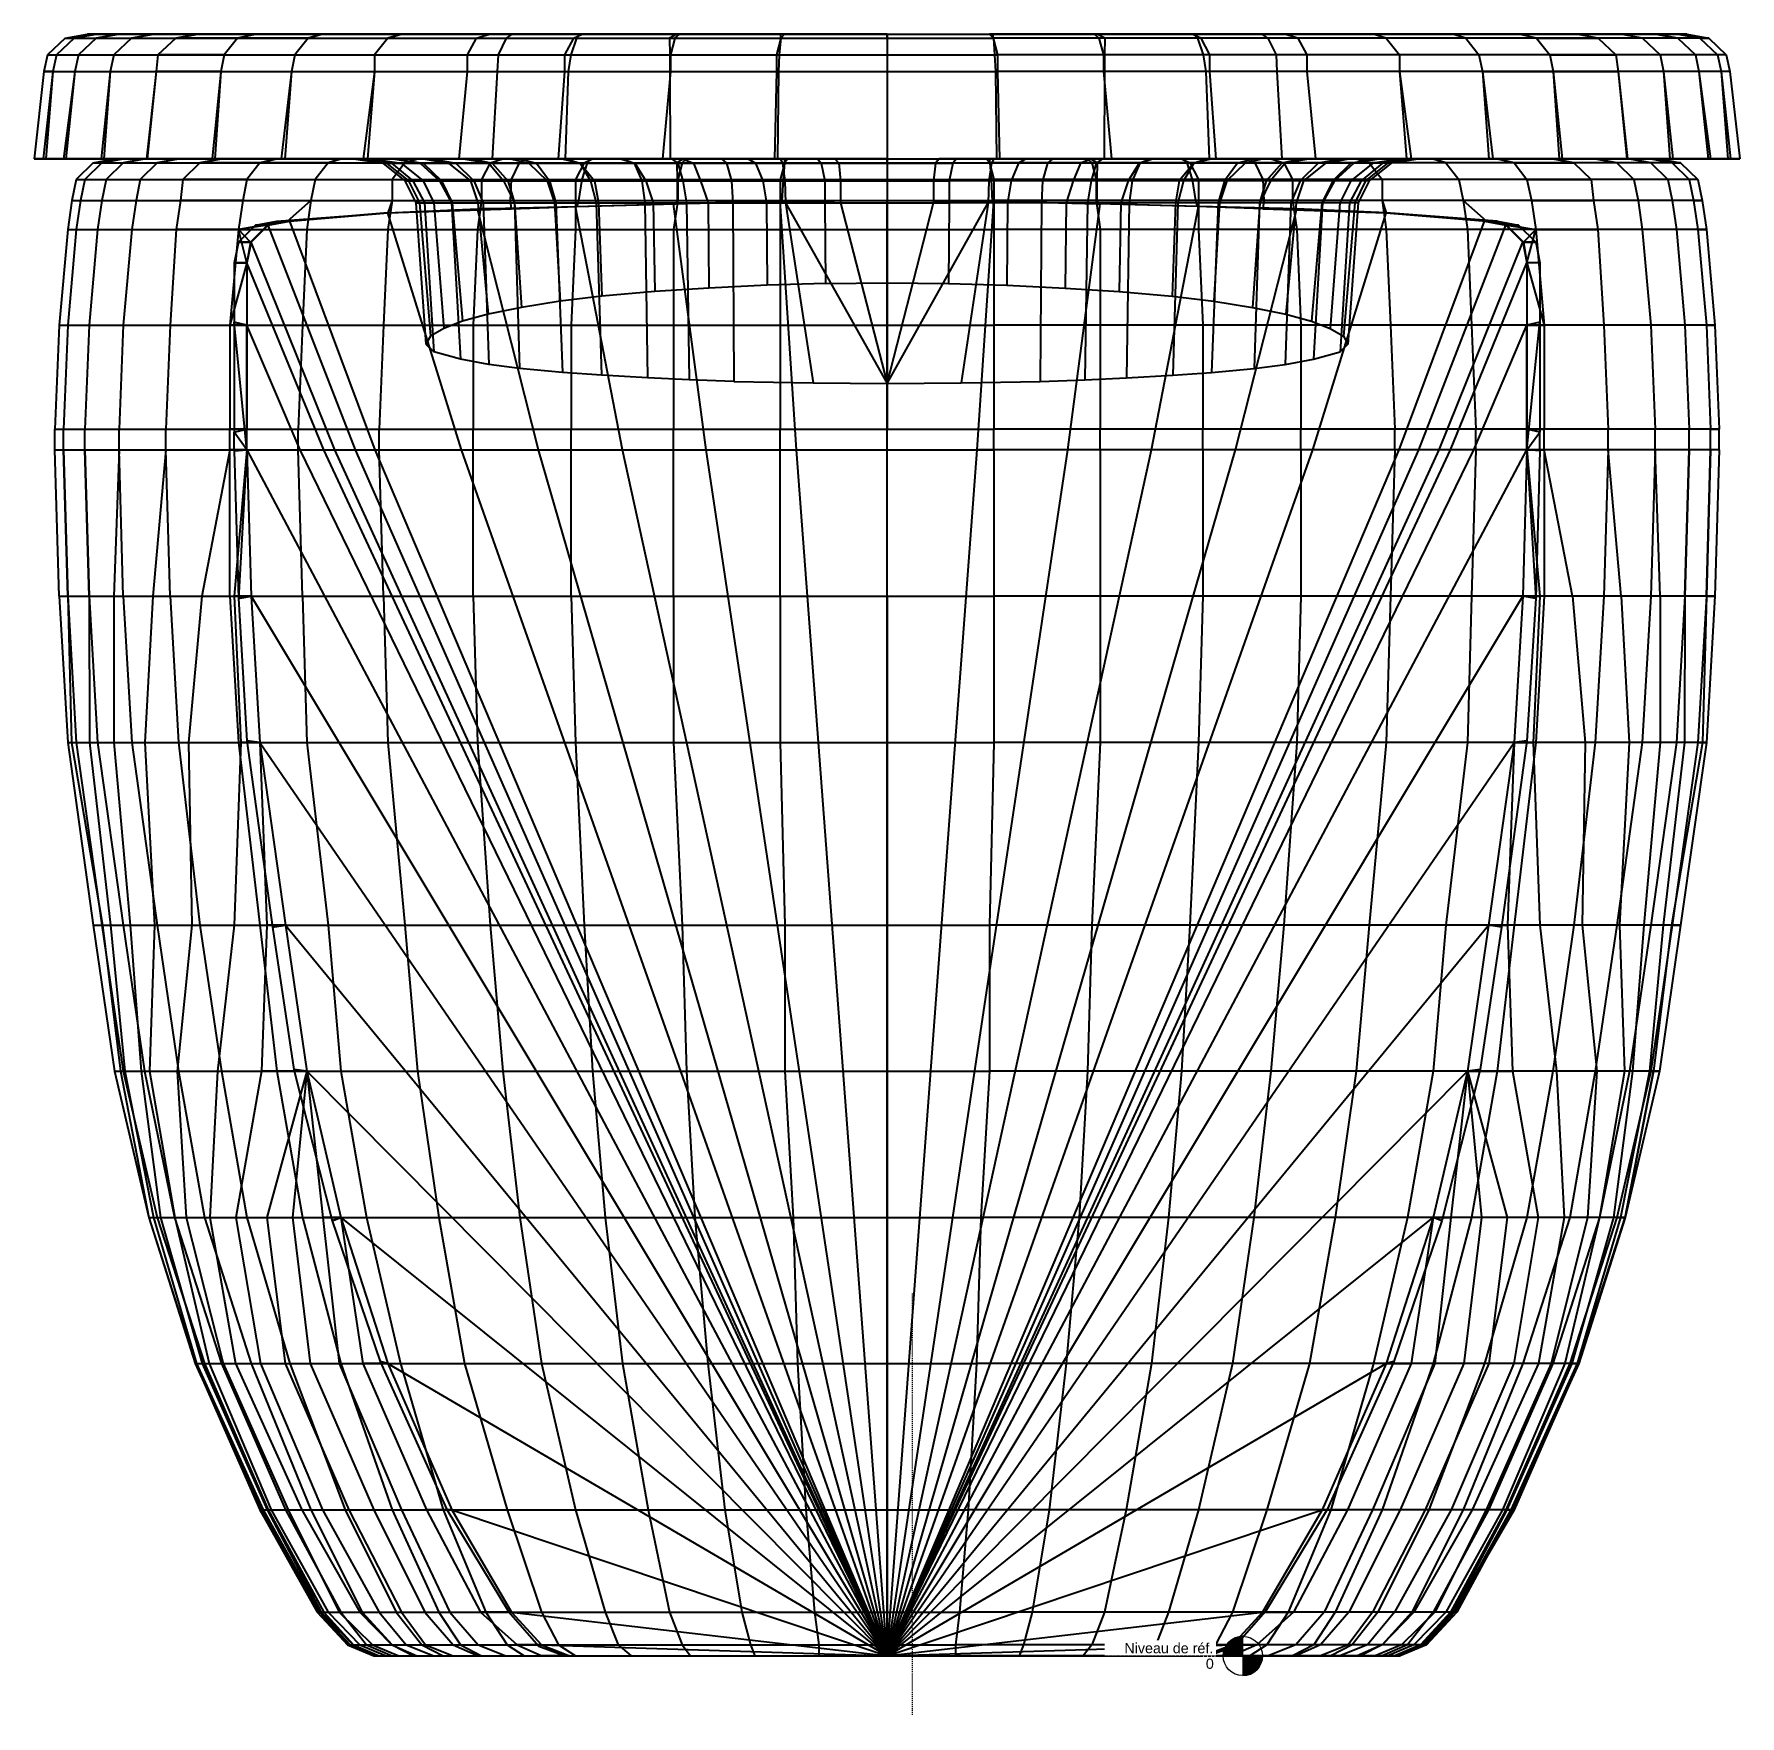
# Model space of a CAD drawing. Header units: millimetres. Extents: x -5360 to 5054, y -366 to 9906.
import ezdxf

# ---------------------------------------------------------------- set-up
doc = ezdxf.new("R2010")
doc.units = ezdxf.units.MM
doc.linetypes.add('Alignement de la ligne', pattern=[11.999999, 6, -6])
doc.linetypes.add('Tiret point', pattern=[23.999999, 12, -6, 0, -6])
for name, color, linetype, lineweight in [('A-----NPP', 1, 'Continuous', 40), ('A-FLORLEM', 6, 'Continuous', 30), ('G-----NPP', 5, 'Alignement de la ligne', 30)]:
    doc.layers.add(name, color=color, linetype=linetype, lineweight=lineweight)

# ---------------------------------------------------------------- blocks, each defined once
blk = doc.blocks.new('VIL01002-3D_dwg-2024-Avant')
at = {"layer": 'A-----NPP'}
for p, q in [((-5170, 9881), (-5035, 9906)), ((-5116, 9881), (-4981, 9906)), ((-4981, 9906), (-5116, 9881)), ((-4981, 9906), (-5035, 9906)), ((-5035, 9906), (-4981, 9906)), ((-5035, 9906), (-153, 9906)), ((-4981, 9906), (-4846, 9906)), ((-4981, 9906), (-4846, 9906)), ((-4981, 9906), (-153, 9906)), ((-4981, 9881), (-4846, 9906)), ((-153, 9906), (-4981, 9906)), ((-4846, 9906), (-4981, 9881)), ((-4846, 9906), (-4631, 9906)), ((-4846, 9906), (-4631, 9906)), ((-4846, 9906), (-153, 9906)), ((-153, 9906), (-4846, 9906)), ((-4766, 9881), (-4631, 9906)), ((-4631, 9906), (-4766, 9881)), ((-4631, 9906), (-4361, 9906)), ((-4631, 9906), (-4361, 9906)), ((-4631, 9906), (-153, 9906)), ((-153, 9906), (-4631, 9906)), ((-4496, 9881), (-4361, 9906)), ((-4361, 9906), (-4496, 9881)), ((-4361, 9906), (-4010, 9906)), ((-4010, 9906), (-4361, 9906)), ((-4361, 9906), (-153, 9906)), ((-153, 9906), (-4361, 9906)), ((-4118, 9881), (-4010, 9906)), ((-4010, 9906), (-4118, 9881)), ((-4010, 9906), (-3606, 9906)), ((-4010, 9906), (-3606, 9906)), ((-4010, 9906), (-153, 9906)), ((-3687, 9881), (-3606, 9906)), ((-3606, 9906), (-3687, 9881)), ((-3606, 9906), (-3120, 9906)), ((-3606, 9906), (-3120, 9906)), ((-3606, 9906), (-153, 9906)), ((-3606, 9906), (-153, 9906)), ((-3201, 9881), (-3120, 9906)), ((-3120, 9906), (-3201, 9881)), ((-3120, 9906), (-2581, 9906)), ((-3120, 9906), (-2444, 9906)), ((-3120, 9906), (-153, 9906)), ((-3120, 9906), (-153, 9906)), ((-2662, 9881), (-2581, 9906)), ((-2581, 9906), (-2014, 9906)), ((-2581, 9906), (-153, 9906)), ((-2444, 9906), (-2479, 9881)), ((-2444, 9906), (-2026, 9906)), ((-2444, 9906), (-153, 9906)), ((-2068, 9881), (-2014, 9906)), ((-2026, 9906), (-2049, 9881)), ((-2026, 9906), (-1437, 9906)), ((-2026, 9906), (-153, 9906)), ((-2014, 9906), (-1421, 9906)), ((-2014, 9906), (-153, 9906)), ((-1437, 9906), (-1482, 9881)), ((-1448, 9881), (-1421, 9906)), ((-1437, 9906), (-779, 9906)), ((-1437, 9906), (-153, 9906)), ((-1421, 9906), (-801, 9906)), ((-1421, 9906), (-153, 9906)), ((-779, 9906), (-802, 9881)), ((-801, 9906), (-153, 9906)), ((-801, 9881), (-801, 9906)), ((-801, 9906), (-153, 9906)), ((-779, 9906), (-153, 9906)), ((-153, 9906), (494, 9906)), ((-153, 9906), (473, 9906)), ((-153, 9881), (-153, 9906)), ((-153, 9906), (-153, 9906)), ((-153, 9906), (-153, 9881)), ((-153, 9906), (4729, 9906)), ((-153, 9906), (4675, 9906)), ((-153, 9906), (4324, 9906)), ((-153, 9906), (4054, 9906)), ((-153, 9906), (3704, 9906)), ((-153, 9906), (3299, 9906)), ((-153, 9906), (2814, 9906)), ((-153, 9906), (2274, 9906)), ((-153, 9906), (1708, 9906)), ((-153, 9906), (1114, 9906)), ((-153, 9906), (494, 9906)), ((-153, 9906), (3704, 9906)), ((-153, 9906), (3299, 9906)), ((-153, 9906), (2814, 9906)), ((-153, 9906), (2137, 9906)), ((-153, 9906), (1720, 9906)), ((-153, 9906), (1130, 9906)), ((-153, 9906), (4675, 9906)), ((-153, 9906), (4540, 9906)), ((-153, 9906), (4324, 9906)), ((-153, 9906), (4054, 9906)), ((1130, 9906), (473, 9906)), ((496, 9881), (473, 9906)), ((1114, 9906), (494, 9906)), ((494, 9881), (494, 9906)), ((1708, 9906), (1114, 9906)), ((1141, 9881), (1114, 9906)), ((1720, 9906), (1130, 9906)), ((1176, 9881), (1130, 9906)), ((2274, 9906), (1708, 9906)), ((1762, 9881), (1708, 9906)), ((2137, 9906), (1720, 9906)), ((1743, 9881), (1720, 9906)), ((2814, 9906), (2137, 9906)), ((2172, 9881), (2137, 9906)), ((2814, 9906), (2274, 9906)), ((2355, 9881), (2274, 9906)), ((3299, 9906), (2814, 9906)), ((3299, 9906), (2814, 9906)), ((2895, 9881), (2814, 9906)), ((2895, 9881), (2814, 9906)), ((3704, 9906), (3299, 9906)), ((3704, 9906), (3299, 9906)), ((3380, 9881), (3299, 9906)), ((3380, 9881), (3299, 9906)), ((4054, 9906), (3704, 9906)), ((3704, 9906), (4054, 9906)), ((3812, 9881), (3704, 9906)), ((3812, 9881), (3704, 9906)), ((4324, 9906), (4054, 9906)), ((4324, 9906), (4054, 9906)), ((4189, 9881), (4054, 9906)), ((4189, 9881), (4054, 9906)), ((4540, 9906), (4324, 9906)), ((4540, 9906), (4324, 9906)), ((4459, 9881), (4324, 9906)), ((4459, 9881), (4324, 9906)), ((4675, 9906), (4540, 9906)), ((4675, 9906), (4540, 9906)), ((4540, 9906), (4675, 9881)), ((4675, 9881), (4540, 9906)), ((4729, 9906), (4675, 9906)), ((4729, 9906), (4675, 9906)), ((4675, 9906), (4810, 9881)), ((4810, 9881), (4675, 9906)), ((4729, 9906), (4864, 9881)), ((-5170, 9881), (-5278, 9779)), ((-5116, 9881), (-5224, 9779)), ((-5116, 9881), (-5224, 9779)), ((-5170, 9881), (-5116, 9881)), ((-5170, 9881), (-5116, 9881)), ((-5116, 9881), (-4981, 9881)), ((-5116, 9881), (-4981, 9881)), ((-4981, 9881), (-5089, 9779)), ((-4981, 9881), (-5089, 9779)), ((-4981, 9881), (-4766, 9881)), ((-4981, 9881), (-4766, 9881)), ((-4766, 9881), (-4873, 9779)), ((-4766, 9881), (-4873, 9779)), ((-4766, 9881), (-4496, 9881)), ((-4766, 9881), (-4496, 9881)), ((-4496, 9881), (-4604, 9779)), ((-4496, 9881), (-4604, 9779)), ((-4496, 9881), (-4118, 9881)), ((-4118, 9881), (-4496, 9881)), ((-4118, 9881), (-4199, 9779)), ((-4118, 9881), (-4199, 9779)), ((-4118, 9881), (-3687, 9881)), ((-3687, 9881), (-4118, 9881)), ((-3687, 9881), (-3768, 9779)), ((-3687, 9881), (-3768, 9779)), ((-3687, 9881), (-3201, 9881)), ((-3687, 9881), (-3201, 9881)), ((-3201, 9881), (-3282, 9779)), ((-3201, 9881), (-3282, 9779)), ((-3201, 9881), (-2662, 9881)), ((-3201, 9881), (-2479, 9881)), ((-2662, 9881), (-2716, 9779)), ((-2662, 9881), (-2068, 9881)), ((-2479, 9881), (-2528, 9779)), ((-2479, 9881), (-2049, 9881)), ((-2068, 9881), (-2122, 9779)), ((-2049, 9881), (-2083, 9779)), ((-2068, 9881), (-1448, 9881)), ((-2049, 9881), (-1482, 9881)), ((-1482, 9881), (-802, 9881)), ((-1482, 9881), (-1480, 9779)), ((-1448, 9881), (-1475, 9779)), ((-1448, 9881), (-801, 9881)), ((-801, 9881), (-828, 9779)), ((-802, 9881), (-811, 9779)), ((-802, 9881), (-153, 9881)), ((-801, 9881), (-153, 9881)), ((-153, 9881), (-153, 9779)), ((-153, 9881), (494, 9881)), ((-153, 9881), (-153, 9779)), ((-153, 9881), (496, 9881)), ((1141, 9881), (494, 9881)), ((494, 9881), (521, 9779)), ((1176, 9881), (496, 9881)), ((496, 9881), (504, 9779)), ((1762, 9881), (1141, 9881)), ((1141, 9881), (1168, 9779)), ((1176, 9881), (1174, 9779)), ((1743, 9881), (1176, 9881)), ((2172, 9881), (1743, 9881)), ((1743, 9881), (1776, 9779)), ((2355, 9881), (1762, 9881)), ((1762, 9881), (1816, 9779)), ((2895, 9881), (2172, 9881)), ((2172, 9881), (2222, 9779)), ((2895, 9881), (2355, 9881)), ((2355, 9881), (2409, 9779)), ((3380, 9881), (2895, 9881)), ((2895, 9881), (2976, 9779)), ((3380, 9881), (2895, 9881)), ((2895, 9881), (2976, 9779)), ((3812, 9881), (3380, 9881)), ((3380, 9881), (3461, 9779)), ((3812, 9881), (3380, 9881)), ((3380, 9881), (3461, 9779)), ((4189, 9881), (3812, 9881)), ((3812, 9881), (3893, 9779)), ((3812, 9881), (3893, 9779)), ((3812, 9881), (4189, 9881)), ((4459, 9881), (4189, 9881)), ((4189, 9881), (4297, 9779)), ((4459, 9881), (4189, 9881)), ((4189, 9881), (4297, 9779)), ((4675, 9881), (4459, 9881)), ((4459, 9881), (4567, 9779)), ((4675, 9881), (4459, 9881)), ((4459, 9881), (4567, 9779)), ((4810, 9881), (4675, 9881)), ((4675, 9881), (4783, 9779)), ((4810, 9881), (4675, 9881)), ((4675, 9881), (4783, 9779)), ((4810, 9881), (4864, 9881)), ((4810, 9881), (4918, 9779)), ((4864, 9881), (4810, 9881)), ((4810, 9881), (4918, 9779)), ((4864, 9881), (4971, 9779)), ((-5278, 9779), (-5300, 9677)), ((-5278, 9779), (-5224, 9779)), ((-5278, 9779), (-5224, 9779)), ((-5224, 9779), (-5246, 9677)), ((-5224, 9779), (-5246, 9677)), ((-5224, 9779), (-5089, 9779)), ((-5224, 9779), (-5089, 9779)), ((-5089, 9779), (-5111, 9677)), ((-5089, 9779), (-5111, 9677)), ((-5089, 9779), (-4873, 9779)), ((-5089, 9779), (-4873, 9779)), ((-4873, 9779), (-4895, 9677)), ((-4873, 9779), (-4895, 9677)), ((-4873, 9779), (-4604, 9779)), ((-4873, 9779), (-4604, 9779)), ((-4604, 9779), (-4616, 9677)), ((-4604, 9779), (-4616, 9677)), ((-4604, 9779), (-4199, 9779)), ((-4199, 9779), (-4604, 9779)), ((-4199, 9779), (-4221, 9677)), ((-4199, 9779), (-4221, 9677)), ((-4199, 9779), (-3768, 9779)), ((-4199, 9779), (-3768, 9779)), ((-3768, 9779), (-3789, 9677)), ((-3768, 9779), (-3789, 9677)), ((-3768, 9779), (-3282, 9779)), ((-3768, 9779), (-3282, 9779)), ((-3282, 9779), (-2716, 9779)), ((-3282, 9779), (-3282, 9677)), ((-3282, 9779), (-2528, 9779)), ((-3282, 9779), (-3282, 9677)), ((-2716, 9779), (-2122, 9779)), ((-2716, 9779), (-2716, 9677)), ((-2528, 9779), (-2534, 9677)), ((-2528, 9779), (-2083, 9779)), ((-2122, 9779), (-1475, 9779)), ((-2122, 9779), (-2122, 9677)), ((-2083, 9779), (-2099, 9677)), ((-2083, 9779), (-1480, 9779)), ((-1480, 9779), (-811, 9779)), ((-1480, 9779), (-1480, 9677)), ((-1475, 9779), (-828, 9779)), ((-1475, 9779), (-1475, 9677)), ((-828, 9779), (-153, 9779)), ((-828, 9779), (-828, 9677)), ((-811, 9779), (-816, 9677)), ((-811, 9779), (-153, 9779)), ((-153, 9779), (-153, 9677)), ((-153, 9779), (521, 9779)), ((-153, 9779), (-153, 9677)), ((-153, 9779), (504, 9779)), ((1174, 9779), (504, 9779)), ((504, 9779), (510, 9677)), ((1168, 9779), (521, 9779)), ((521, 9779), (521, 9677)), ((1816, 9779), (1168, 9779)), ((1168, 9779), (1168, 9677)), ((1776, 9779), (1174, 9779)), ((1174, 9779), (1174, 9677)), ((2222, 9779), (1776, 9779)), ((1776, 9779), (1793, 9677)), ((2409, 9779), (1816, 9779)), ((1816, 9779), (1816, 9677)), ((2976, 9779), (2222, 9779)), ((2222, 9779), (2227, 9677)), ((2976, 9779), (2409, 9779)), ((2409, 9779), (2409, 9677)), ((3461, 9779), (2976, 9779)), ((2976, 9779), (2976, 9677)), ((3461, 9779), (2976, 9779)), ((2976, 9779), (2976, 9677)), ((3893, 9779), (3461, 9779)), ((3461, 9779), (3483, 9677)), ((3893, 9779), (3461, 9779)), ((3461, 9779), (3483, 9677)), ((4297, 9779), (3893, 9779)), ((3893, 9779), (3914, 9677)), ((3893, 9779), (3914, 9677)), ((3893, 9779), (4297, 9779)), ((4567, 9779), (4297, 9779)), ((4297, 9779), (4310, 9677)), ((4567, 9779), (4297, 9779)), ((4297, 9779), (4310, 9677)), ((4783, 9779), (4567, 9779)), ((4567, 9779), (4588, 9677)), ((4783, 9779), (4567, 9779)), ((4567, 9779), (4588, 9677)), ((4918, 9779), (4783, 9779)), ((4783, 9779), (4804, 9677)), ((4918, 9779), (4783, 9779)), ((4783, 9779), (4804, 9677)), ((4971, 9779), (4918, 9779)), ((4971, 9779), (4918, 9779)), ((4918, 9779), (4939, 9677)), ((4918, 9779), (4939, 9677)), ((4971, 9779), (4993, 9677)), ((-5300, 9677), (-5360, 9144)), ((-5246, 9677), (-5304, 9144)), ((-5246, 9677), (-5300, 9677)), ((-5300, 9677), (-5246, 9677)), ((-5246, 9677), (-5288, 9144)), ((-5246, 9677), (-5111, 9677)), ((-5246, 9677), (-5111, 9677)), ((-5111, 9677), (-5181, 9144)), ((-5111, 9677), (-5166, 9144)), ((-5111, 9677), (-4895, 9677)), ((-5111, 9677), (-4895, 9677)), ((-4895, 9677), (-4950, 9144)), ((-4895, 9677), (-4934, 9144)), ((-4895, 9677), (-4616, 9677)), ((-4895, 9677), (-4616, 9677)), ((-4616, 9677), (-4674, 9144)), ((-4616, 9677), (-4670, 9144)), ((-4616, 9677), (-4221, 9677)), ((-4221, 9677), (-4616, 9677)), ((-4221, 9677), (-4274, 9144)), ((-4221, 9677), (-4257, 9144)), ((-4221, 9677), (-3789, 9677)), ((-4221, 9677), (-3789, 9677)), ((-3789, 9677), (-3851, 9144)), ((-3789, 9677), (-3829, 9144)), ((-3789, 9677), (-3282, 9677)), ((-3789, 9677), (-3282, 9677)), ((-3282, 9677), (-3352, 9144)), ((-3282, 9677), (-3325, 9144)), ((-3282, 9677), (-2716, 9677)), ((-3282, 9677), (-2534, 9677)), ((-2716, 9677), (-2768, 9144)), ((-2716, 9677), (-2122, 9677)), ((-2534, 9677), (-2564, 9144)), ((-2534, 9677), (-2099, 9677)), ((-2122, 9677), (-2160, 9144)), ((-2122, 9677), (-1475, 9677)), ((-2099, 9677), (-2119, 9144)), ((-2099, 9677), (-1480, 9677)), ((-1475, 9677), (-1523, 9144)), ((-1480, 9677), (-816, 9677)), ((-1480, 9677), (-1478, 9144)), ((-1475, 9677), (-828, 9677)), ((-828, 9677), (-840, 9144)), ((-828, 9677), (-153, 9677)), ((-816, 9677), (-822, 9144)), ((-816, 9677), (-153, 9677)), ((-153, 9677), (-153, 9144)), ((-153, 9677), (521, 9677)), ((-153, 9677), (-153, 9144)), ((-153, 9677), (510, 9677)), ((1174, 9677), (510, 9677)), ((510, 9677), (515, 9144)), ((1168, 9677), (521, 9677)), ((521, 9677), (533, 9144)), ((1816, 9677), (1168, 9677)), ((1168, 9677), (1217, 9144)), ((1174, 9677), (1172, 9144)), ((1793, 9677), (1174, 9677)), ((2227, 9677), (1793, 9677)), ((1793, 9677), (1813, 9144)), ((2409, 9677), (1816, 9677)), ((1816, 9677), (1854, 9144)), ((2976, 9677), (2227, 9677)), ((2227, 9677), (2257, 9144)), ((2976, 9677), (2409, 9677)), ((2409, 9677), (2462, 9144)), ((3483, 9677), (2976, 9677)), ((2976, 9677), (3046, 9144)), ((3483, 9677), (2976, 9677)), ((2976, 9677), (3019, 9144)), ((3914, 9677), (3483, 9677)), ((3483, 9677), (3545, 9144)), ((3483, 9677), (3914, 9677)), ((3483, 9677), (3522, 9144)), ((4310, 9677), (3914, 9677)), ((3914, 9677), (3968, 9144)), ((3914, 9677), (4310, 9677)), ((3914, 9677), (3951, 9144)), ((4588, 9677), (4310, 9677)), ((4310, 9677), (4367, 9144)), ((4588, 9677), (4310, 9677)), ((4310, 9677), (4364, 9144)), ((4804, 9677), (4588, 9677)), ((4588, 9677), (4644, 9144)), ((4804, 9677), (4588, 9677)), ((4588, 9677), (4627, 9144)), ((4939, 9677), (4804, 9677)), ((4804, 9677), (4874, 9144)), ((4939, 9677), (4804, 9677)), ((4804, 9677), (4860, 9144)), ((4993, 9677), (4939, 9677)), ((4993, 9677), (4939, 9677)), ((4939, 9677), (4997, 9144)), ((4939, 9677), (4981, 9144)), ((4993, 9677), (5054, 9144)), ((-5304, 9144), (-5360, 9144)), ((-5360, 9144), (-5288, 9144)), ((-5181, 9144), (-5304, 9144)), ((-5288, 9144), (-5166, 9144)), ((-4950, 9144), (-5181, 9144)), ((-5166, 9144), (-4934, 9144)), ((-4999, 9119), (-5103, 9017)), ((-4947, 9119), (-5051, 9017)), ((-4947, 9119), (-5051, 9017)), ((-4999, 9119), (-4869, 9144)), ((-4999, 9119), (-4947, 9119)), ((-4999, 9119), (-4947, 9119)), ((-4674, 9144), (-4950, 9144)), ((-4947, 9119), (-4816, 9144)), ((-4816, 9144), (-4947, 9119)), ((-4947, 9119), (-4816, 9119)), ((-4947, 9119), (-4816, 9119)), ((-4934, 9144), (-4670, 9144)), ((-4816, 9119), (-4921, 9017)), ((-4816, 9119), (-4921, 9017)), ((-4816, 9144), (-4869, 9144)), ((-4869, 9144), (-4816, 9144)), ((-4869, 9144), (-3410, 9144)), ((-4816, 9144), (-4686, 9144)), ((-4816, 9144), (-4686, 9144)), ((-4816, 9144), (-3387, 9144)), ((-4816, 9119), (-4686, 9144)), ((-4816, 9144), (-3353, 9144)), ((-4686, 9144), (-4816, 9119)), ((-4816, 9119), (-4608, 9119)), ((-4816, 9119), (-4608, 9119)), ((-4608, 9119), (-4712, 9017)), ((-4608, 9119), (-4712, 9017)), ((-4686, 9144), (-4478, 9144)), ((-4686, 9144), (-4478, 9144)), ((-4686, 9144), (-3298, 9144)), ((-4686, 9144), (-3171, 9144)), ((-4274, 9144), (-4674, 9144)), ((-4670, 9144), (-4257, 9144)), ((-4608, 9119), (-4478, 9144)), ((-4478, 9144), (-4608, 9119)), ((-4608, 9119), (-4348, 9119)), ((-4608, 9119), (-4348, 9119)), ((-4478, 9144), (-4217, 9144)), ((-4478, 9144), (-4217, 9144)), ((-4478, 9144), (-3164, 9144)), ((-4478, 9144), (-2935, 9144)), ((-4348, 9119), (-4452, 9017)), ((-4348, 9119), (-4452, 9017)), ((-4348, 9119), (-4217, 9144)), ((-4217, 9144), (-4348, 9119)), ((-4348, 9119), (-3983, 9119)), ((-3983, 9119), (-4348, 9119)), ((-3851, 9144), (-4274, 9144)), ((-4257, 9144), (-3829, 9144)), ((-4217, 9144), (-3879, 9144)), ((-3879, 9144), (-4217, 9144)), ((-4217, 9144), (-2986, 9144)), ((-4217, 9144), (-2685, 9144)), ((-3983, 9119), (-4061, 9017)), ((-3983, 9119), (-4061, 9017)), ((-3983, 9119), (-3879, 9144)), ((-3879, 9144), (-3983, 9119)), ((-3983, 9119), (-3566, 9119)), ((-3566, 9119), (-3983, 9119)), ((-3879, 9144), (-3488, 9144)), ((-3879, 9144), (-3488, 9144)), ((-3879, 9144), (-2741, 9144)), ((-3879, 9144), (-2396, 9144)), ((-3352, 9144), (-3851, 9144)), ((-3829, 9144), (-3325, 9144)), ((-3566, 9119), (-3644, 9017)), ((-3566, 9119), (-3644, 9017)), ((-3566, 9119), (-3488, 9144)), ((-3488, 9144), (-3566, 9119)), ((-3566, 9119), (-3097, 9119)), ((-3566, 9119), (-3097, 9119)), ((-3488, 9144), (-3019, 9144)), ((-3488, 9144), (-3019, 9144)), ((-3488, 9144), (-2451, 9144)), ((-3488, 9144), (-2115, 9144)), ((-3353, 9144), (-3410, 9144)), ((-3410, 9144), (-3387, 9144)), ((-3410, 9144), (-3231, 9117)), ((-3298, 9144), (-3387, 9144)), ((-3387, 9144), (-3209, 9117)), ((-3171, 9144), (-3353, 9144)), ((-3353, 9144), (-3178, 9117)), ((-2768, 9144), (-3352, 9144)), ((-3325, 9144), (-2564, 9144)), ((-3164, 9144), (-3298, 9144)), ((-3298, 9144), (-3120, 9117)), ((-3231, 9117), (-3097, 9009)), ((-3231, 9117), (-3209, 9117)), ((-3231, 9117), (-3178, 9117)), ((-3209, 9117), (-3120, 9117)), ((-3209, 9117), (-3075, 9009)), ((-3178, 9117), (-3003, 9117)), ((-3178, 9117), (-3049, 9009)), ((-3097, 9119), (-3175, 9017)), ((-3097, 9119), (-3175, 9017)), ((-2935, 9144), (-3171, 9144)), ((-3171, 9144), (-3003, 9117)), ((-2986, 9144), (-3164, 9144)), ((-3164, 9144), (-2986, 9117)), ((-3120, 9117), (-2986, 9117)), ((-3120, 9117), (-2986, 9009)), ((-3097, 9119), (-3019, 9144)), ((-3019, 9144), (-3097, 9119)), ((-3097, 9119), (-2576, 9119)), ((-3097, 9119), (-2399, 9119)), ((-3019, 9144), (-2498, 9144)), ((-3019, 9144), (-2365, 9144)), ((-3019, 9144), (-2138, 9144)), ((-3019, 9144), (-1769, 9144)), ((-3003, 9117), (-2786, 9117)), ((-3003, 9117), (-2885, 9009)), ((-2741, 9144), (-2986, 9144)), ((-2986, 9144), (-2830, 9117)), ((-2986, 9117), (-2830, 9117)), ((-2986, 9117), (-2874, 9009)), ((-2685, 9144), (-2935, 9144)), ((-2935, 9144), (-2786, 9117)), ((-2830, 9117), (-2584, 9117)), ((-2830, 9117), (-2696, 9009)), ((-2786, 9117), (-2564, 9117)), ((-2786, 9117), (-2676, 9009)), ((-2160, 9144), (-2768, 9144)), ((-2451, 9144), (-2741, 9144)), ((-2741, 9144), (-2584, 9117)), ((-2396, 9144), (-2685, 9144)), ((-2685, 9144), (-2564, 9117)), ((-2576, 9119), (-2628, 9017)), ((-2584, 9117), (-2339, 9117)), ((-2584, 9117), (-2495, 9009)), ((-2576, 9119), (-2498, 9144)), ((-2576, 9119), (-2003, 9119)), ((-2564, 9144), (-2119, 9144)), ((-2564, 9117), (-2294, 9117)), ((-2564, 9117), (-2469, 9009)), ((-2498, 9144), (-1951, 9144)), ((-2498, 9144), (-1781, 9144)), ((-2138, 9144), (-2451, 9144)), ((-2451, 9144), (-2339, 9117)), ((-2399, 9119), (-2447, 9017)), ((-2365, 9144), (-2399, 9119)), ((-2399, 9119), (-1984, 9119)), ((-2115, 9144), (-2396, 9144)), ((-2396, 9144), (-2294, 9117)), ((-2365, 9144), (-1962, 9144)), ((-2365, 9144), (-1468, 9144)), ((-2339, 9117), (-2027, 9117)), ((-2339, 9117), (-2228, 9009)), ((-2294, 9117), (-2027, 9117)), ((-2294, 9117), (-2214, 9009)), ((-1523, 9144), (-2160, 9144)), ((-1781, 9144), (-2138, 9144)), ((-2138, 9144), (-2027, 9117)), ((-2119, 9144), (-1478, 9144)), ((-1769, 9144), (-2115, 9144)), ((-2115, 9144), (-2027, 9117)), ((-2003, 9119), (-2055, 9017)), ((-2027, 9117), (-1692, 9117)), ((-2027, 9117), (-1938, 9009)), ((-2027, 9117), (-1696, 9117)), ((-2027, 9117), (-1963, 9009)), ((-1984, 9119), (-2017, 9017)), ((-2003, 9119), (-1951, 9144)), ((-2003, 9119), (-1404, 9119)), ((-1962, 9144), (-1984, 9119)), ((-1984, 9119), (-1437, 9119)), ((-1962, 9144), (-1393, 9144)), ((-1962, 9144), (-1164, 9144)), ((-1951, 9144), (-1378, 9144)), ((-1951, 9144), (-1402, 9144)), ((-1402, 9144), (-1781, 9144)), ((-1781, 9144), (-1692, 9117)), ((-1468, 9144), (-1769, 9144)), ((-1769, 9144), (-1696, 9117)), ((-1696, 9117), (-1430, 9117)), ((-1696, 9117), (-1651, 9009)), ((-1692, 9117), (-1335, 9117)), ((-1692, 9117), (-1625, 9009)), ((-840, 9144), (-1523, 9144)), ((-1478, 9144), (-822, 9144)), ((-1164, 9144), (-1468, 9144)), ((-1468, 9144), (-1430, 9117)), ((-1393, 9144), (-1437, 9119)), ((-1437, 9119), (-780, 9119)), ((-1437, 9119), (-1435, 9017)), ((-1404, 9119), (-1430, 9017)), ((-1430, 9117), (-1133, 9117)), ((-1430, 9117), (-1400, 9009)), ((-1404, 9119), (-1378, 9144)), ((-1404, 9119), (-778, 9119)), ((-1001, 9144), (-1402, 9144)), ((-1402, 9144), (-1335, 9117)), ((-1393, 9144), (-758, 9144)), ((-1393, 9144), (-806, 9144)), ((-1378, 9144), (-778, 9144)), ((-1378, 9144), (-1001, 9144)), ((-1335, 9117), (-956, 9117)), ((-1335, 9117), (-1291, 9009)), ((-806, 9144), (-1164, 9144)), ((-1164, 9144), (-1133, 9117)), ((-1133, 9117), (-791, 9117)), ((-1133, 9117), (-1103, 9009)), ((-577, 9144), (-1001, 9144)), ((-1001, 9144), (-956, 9117)), ((-956, 9117), (-555, 9117)), ((-956, 9117), (-912, 9009)), ((-840, 9144), (-153, 9144)), ((-822, 9144), (-153, 9144)), ((-471, 9144), (-806, 9144)), ((-806, 9144), (-791, 9117)), ((-778, 9119), (-805, 9017)), ((-791, 9117), (-448, 9117)), ((-791, 9117), (-776, 9009)), ((-780, 9119), (-788, 9017)), ((-758, 9144), (-780, 9119)), ((-780, 9119), (-153, 9119)), ((-778, 9144), (-153, 9144)), ((-778, 9119), (-778, 9144)), ((-778, 9144), (-577, 9144)), ((-778, 9119), (-153, 9119)), ((-758, 9144), (-153, 9144)), ((-758, 9144), (-471, 9144)), ((-153, 9144), (-577, 9144)), ((-577, 9144), (-555, 9117)), ((-555, 9117), (-153, 9117)), ((-555, 9117), (-532, 9009)), ((-471, 9144), (-153, 9144)), ((-471, 9144), (-448, 9117)), ((-448, 9117), (-153, 9117)), ((-448, 9117), (-437, 9009)), ((-153, 9144), (472, 9144)), ((-153, 9144), (452, 9144)), ((-153, 9144), (165, 9144)), ((-153, 9144), (271, 9144)), ((-153, 9144), (533, 9144)), ((-153, 9144), (515, 9144)), ((-153, 9119), (-153, 9144)), ((-153, 9144), (-153, 9144)), ((-153, 9144), (-153, 9119)), ((-153, 9144), (-153, 9144)), ((-153, 9144), (-153, 9117)), ((-153, 9144), (-153, 9117)), ((-153, 9119), (-153, 9017)), ((-153, 9119), (472, 9119)), ((-153, 9119), (-153, 9017)), ((-153, 9119), (474, 9119)), ((-153, 9117), (-153, 9009)), ((-153, 9117), (248, 9117)), ((-153, 9117), (-153, 9009)), ((-153, 9117), (142, 9117)), ((142, 9117), (131, 9009)), ((165, 9144), (142, 9117)), ((484, 9117), (142, 9117)), ((165, 9144), (500, 9144)), ((452, 9144), (165, 9144)), ((248, 9117), (226, 9009)), ((271, 9144), (248, 9117)), ((650, 9117), (248, 9117)), ((271, 9144), (694, 9144)), ((472, 9144), (271, 9144)), ((1087, 9144), (452, 9144)), ((474, 9119), (452, 9144)), ((484, 9117), (469, 9009)), ((1071, 9144), (472, 9144)), ((472, 9144), (472, 9119)), ((1097, 9119), (472, 9119)), ((472, 9119), (498, 9017)), ((1130, 9119), (474, 9119)), ((474, 9119), (482, 9017)), ((500, 9144), (484, 9117)), ((827, 9117), (484, 9117)), ((500, 9144), (857, 9144)), ((1087, 9144), (500, 9144)), ((1172, 9144), (515, 9144)), ((533, 9144), (1217, 9144)), ((650, 9117), (605, 9009)), ((694, 9144), (650, 9117)), ((1029, 9117), (650, 9117)), ((694, 9144), (1096, 9144)), ((1071, 9144), (694, 9144)), ((827, 9117), (796, 9009)), ((857, 9144), (827, 9117)), ((1124, 9117), (827, 9117)), ((857, 9144), (1162, 9144)), ((1656, 9144), (857, 9144)), ((1029, 9117), (984, 9009)), ((1096, 9144), (1029, 9117)), ((1386, 9117), (1029, 9117)), ((1644, 9144), (1071, 9144)), ((1071, 9144), (1097, 9119)), ((1656, 9144), (1087, 9144)), ((1130, 9119), (1087, 9144)), ((1124, 9117), (1093, 9009)), ((1096, 9144), (1475, 9144)), ((1644, 9144), (1096, 9144)), ((1696, 9119), (1097, 9119)), ((1097, 9119), (1123, 9017)), ((1162, 9144), (1124, 9117)), ((1390, 9117), (1124, 9117)), ((1130, 9119), (1128, 9017)), ((1678, 9119), (1130, 9119)), ((1162, 9144), (1462, 9144)), ((2059, 9144), (1162, 9144)), ((1813, 9144), (1172, 9144)), ((1217, 9144), (1854, 9144)), ((1386, 9117), (1319, 9009)), ((1390, 9117), (1344, 9009)), ((1475, 9144), (1386, 9117)), ((1720, 9117), (1386, 9117)), ((1462, 9144), (1390, 9117)), ((1721, 9117), (1390, 9117)), ((1462, 9144), (1808, 9144)), ((2712, 9144), (1462, 9144)), ((1475, 9144), (1832, 9144)), ((2191, 9144), (1475, 9144)), ((1720, 9117), (1631, 9009)), ((2191, 9144), (1644, 9144)), ((1644, 9144), (1696, 9119)), ((2059, 9144), (1656, 9144)), ((1678, 9119), (1656, 9144)), ((1721, 9117), (1656, 9009)), ((2093, 9119), (1678, 9119)), ((1678, 9119), (1710, 9017)), ((2270, 9119), (1696, 9119)), ((1696, 9119), (1749, 9017)), ((1832, 9144), (1720, 9117)), ((2033, 9117), (1720, 9117)), ((1808, 9144), (1721, 9117)), ((1987, 9117), (1721, 9117)), ((1808, 9144), (2090, 9144)), ((3181, 9144), (1808, 9144)), ((2257, 9144), (1813, 9144)), ((1832, 9144), (2144, 9144)), ((2712, 9144), (1832, 9144)), ((1854, 9144), (2462, 9144)), ((1987, 9117), (1907, 9009)), ((2033, 9117), (1921, 9009)), ((2090, 9144), (1987, 9117)), ((2257, 9117), (1987, 9117)), ((2144, 9144), (2033, 9117)), ((2278, 9117), (2033, 9117)), ((2712, 9144), (2059, 9144)), ((2093, 9119), (2059, 9144)), ((2090, 9144), (2379, 9144)), ((3572, 9144), (2090, 9144)), ((2791, 9119), (2093, 9119)), ((2093, 9119), (2141, 9017)), ((2144, 9144), (2434, 9144)), ((3181, 9144), (2144, 9144)), ((2257, 9117), (2162, 9009)), ((2278, 9117), (2189, 9009)), ((2712, 9144), (2191, 9144)), ((2191, 9144), (2270, 9119)), ((3019, 9144), (2257, 9144)), ((2379, 9144), (2257, 9117)), ((2480, 9117), (2257, 9117)), ((2791, 9119), (2270, 9119)), ((2270, 9119), (2322, 9017)), ((2434, 9144), (2278, 9117)), ((2523, 9117), (2278, 9117)), ((2480, 9117), (2369, 9009)), ((2379, 9144), (2628, 9144)), ((3911, 9144), (2379, 9144)), ((2523, 9117), (2389, 9009)), ((2434, 9144), (2679, 9144)), ((3572, 9144), (2434, 9144)), ((2462, 9144), (3046, 9144)), ((2628, 9144), (2480, 9117)), ((2697, 9117), (2480, 9117)), ((2679, 9144), (2523, 9117)), ((2679, 9117), (2523, 9117)), ((2679, 9117), (2568, 9009)), ((2697, 9117), (2579, 9009)), ((2628, 9144), (2864, 9144)), ((4171, 9144), (2628, 9144)), ((2679, 9144), (2858, 9144)), ((3911, 9144), (2679, 9144)), ((2858, 9144), (2679, 9117)), ((2813, 9117), (2679, 9117)), ((2813, 9117), (2679, 9009)), ((2864, 9144), (2697, 9117)), ((2872, 9117), (2697, 9117)), ((3181, 9144), (2712, 9144)), ((3181, 9144), (2712, 9144)), ((2712, 9144), (2791, 9119)), ((2791, 9119), (2712, 9144)), ((2872, 9117), (2742, 9009)), ((2902, 9117), (2769, 9009)), ((3259, 9119), (2791, 9119)), ((2791, 9119), (2869, 9017)), ((3259, 9119), (2791, 9119)), ((2791, 9119), (2869, 9017)), ((2925, 9117), (2791, 9009)), ((2992, 9144), (2813, 9117)), ((2902, 9117), (2813, 9117)), ((2858, 9144), (2992, 9144)), ((4171, 9144), (2858, 9144)), ((2864, 9144), (3047, 9144)), ((4380, 9144), (2864, 9144)), ((3047, 9144), (2872, 9117)), ((2925, 9117), (2872, 9117)), ((3081, 9144), (2902, 9117)), ((2925, 9117), (2902, 9117)), ((3103, 9144), (2925, 9117)), ((2992, 9144), (3081, 9144)), ((4380, 9144), (2992, 9144)), ((3522, 9144), (3019, 9144)), ((3046, 9144), (3545, 9144)), ((3047, 9144), (3103, 9144)), ((4510, 9144), (3047, 9144)), ((3103, 9144), (3081, 9144)), ((4510, 9144), (3081, 9144)), ((4562, 9144), (3103, 9144)), ((3572, 9144), (3181, 9144)), ((3572, 9144), (3181, 9144)), ((3181, 9144), (3259, 9119)), ((3259, 9119), (3181, 9144)), ((3676, 9119), (3259, 9119)), ((3259, 9119), (3338, 9017)), ((3676, 9119), (3259, 9119)), ((3259, 9119), (3338, 9017)), ((3951, 9144), (3522, 9144)), ((3545, 9144), (3968, 9144)), ((3911, 9144), (3572, 9144)), ((3572, 9144), (3911, 9144)), ((3572, 9144), (3676, 9119)), ((3676, 9119), (3572, 9144)), ((4041, 9119), (3676, 9119)), ((3676, 9119), (3754, 9017)), ((3676, 9119), (3754, 9017)), ((3676, 9119), (4041, 9119)), ((4171, 9144), (3911, 9144)), ((4171, 9144), (3911, 9144)), ((3911, 9144), (4041, 9119)), ((4041, 9119), (3911, 9144)), ((4364, 9144), (3951, 9144)), ((3968, 9144), (4367, 9144)), ((4302, 9119), (4041, 9119)), ((4041, 9119), (4145, 9017)), ((4302, 9119), (4041, 9119)), ((4041, 9119), (4145, 9017)), ((4380, 9144), (4171, 9144)), ((4380, 9144), (4171, 9144)), ((4171, 9144), (4302, 9119)), ((4302, 9119), (4171, 9144)), ((4510, 9119), (4302, 9119)), ((4302, 9119), (4406, 9017)), ((4510, 9119), (4302, 9119)), ((4302, 9119), (4406, 9017)), ((4627, 9144), (4364, 9144)), ((4367, 9144), (4644, 9144)), ((4510, 9144), (4380, 9144)), ((4510, 9144), (4380, 9144)), ((4380, 9144), (4510, 9119)), ((4510, 9119), (4380, 9144)), ((4562, 9144), (4510, 9144)), ((4562, 9144), (4510, 9144)), ((4510, 9144), (4640, 9119)), ((4640, 9119), (4510, 9144)), ((4640, 9119), (4510, 9119)), ((4510, 9119), (4614, 9017)), ((4640, 9119), (4510, 9119)), ((4510, 9119), (4614, 9017)), ((4562, 9144), (4692, 9119)), ((4860, 9144), (4627, 9144)), ((4640, 9119), (4692, 9119)), ((4640, 9119), (4744, 9017)), ((4692, 9119), (4640, 9119)), ((4640, 9119), (4744, 9017)), ((4644, 9144), (4874, 9144)), ((4692, 9119), (4797, 9017)), ((4981, 9144), (4860, 9144)), ((4874, 9144), (4997, 9144)), ((5054, 9144), (4981, 9144)), ((4997, 9144), (5054, 9144)), ((-5103, 9017), (-5129, 8890)), ((-5103, 9017), (-5051, 9017)), ((-5103, 9017), (-5051, 9017)), ((-5051, 9017), (-5077, 8890)), ((-5051, 9017), (-5077, 8890)), ((-5051, 9017), (-4921, 9017)), ((-5051, 9017), (-4921, 9017)), ((-4921, 9017), (-4947, 8890)), ((-4921, 9017), (-4947, 8890)), ((-4921, 9017), (-4712, 9017)), ((-4921, 9017), (-4712, 9017)), ((-4712, 9017), (-4738, 8890)), ((-4712, 9017), (-4738, 8890)), ((-4712, 9017), (-4452, 9017)), ((-4712, 9017), (-4452, 9017)), ((-4452, 9017), (-4467, 8890)), ((-4452, 9017), (-4467, 8890)), ((-4452, 9017), (-4061, 9017)), ((-4061, 9017), (-4452, 9017)), ((-4061, 9017), (-4087, 8890)), ((-4061, 9017), (-4087, 8890)), ((-4061, 9017), (-3644, 9017)), ((-4061, 9017), (-3644, 9017)), ((-3644, 9017), (-3670, 8890)), ((-3644, 9017), (-3670, 8890)), ((-3644, 9017), (-3175, 9017)), ((-3644, 9017), (-3175, 9017)), ((-3175, 9017), (-2628, 9017)), ((-3175, 9017), (-3175, 8890)), ((-3175, 9017), (-2447, 9017)), ((-3175, 9017), (-3175, 8890)), ((-3097, 9009), (-3030, 8875)), ((-3075, 9009), (-3097, 9009)), ((-3097, 9009), (-3049, 9009)), ((-3075, 9009), (-2986, 9009)), ((-3075, 9009), (-3008, 8875)), ((-3049, 9009), (-2885, 9009)), ((-3049, 9009), (-2976, 8875)), ((-2986, 9009), (-2874, 9009)), ((-2986, 9009), (-2919, 8875)), ((-2885, 9009), (-2676, 9009)), ((-2885, 9009), (-2813, 8875)), ((-2874, 9009), (-2696, 9009)), ((-2874, 9009), (-2807, 8875)), ((-2696, 9009), (-2495, 9009)), ((-2696, 9009), (-2651, 8875)), ((-2676, 9009), (-2469, 9009)), ((-2676, 9009), (-2619, 8875)), ((-2628, 9017), (-2055, 9017)), ((-2628, 9017), (-2628, 8890)), ((-2495, 9009), (-2228, 9009)), ((-2495, 9009), (-2428, 8875)), ((-2469, 9009), (-2214, 9009)), ((-2469, 9009), (-2427, 8875)), ((-2447, 9017), (-2454, 8890)), ((-2447, 9017), (-2017, 9017)), ((-2228, 9009), (-1938, 9009)), ((-2228, 9009), (-2183, 8875)), ((-2214, 9009), (-1963, 9009)), ((-2214, 9009), (-2176, 8875)), ((-2055, 9017), (-1430, 9017)), ((-2055, 9017), (-2055, 8890)), ((-2017, 9017), (-2037, 8890)), ((-2017, 9017), (-1435, 9017)), ((-1963, 9009), (-1651, 9009)), ((-1963, 9009), (-1928, 8875)), ((-1938, 9009), (-1625, 9009)), ((-1938, 9009), (-1915, 8875)), ((-1651, 9009), (-1400, 9009)), ((-1651, 9009), (-1632, 8875)), ((-1625, 9009), (-1291, 9009)), ((-1625, 9009), (-1581, 8875)), ((-1435, 9017), (-788, 9017)), ((-1435, 9017), (-1435, 8890)), ((-1430, 9017), (-805, 9017)), ((-1430, 9017), (-1430, 8890)), ((-1400, 9009), (-1103, 9009)), ((-1400, 9009), (-1377, 8875)), ((-1291, 9009), (-912, 9009)), ((-1291, 9009), (-1246, 8875)), ((-1103, 9009), (-776, 9009)), ((-1103, 9009), (-1095, 8875)), ((-912, 9009), (-532, 9009)), ((-912, 9009), (-889, 8875)), ((-805, 9017), (-153, 9017)), ((-805, 9017), (-805, 8890)), ((-788, 9017), (-795, 8885)), ((-788, 9017), (-153, 9017)), ((-776, 9009), (-437, 9009)), ((-776, 9009), (-772, 8875)), ((-532, 9009), (-153, 9009)), ((-532, 9009), (-532, 8875)), ((-437, 9009), (-153, 9009)), ((-437, 9009), (-437, 8875)), ((-153, 9017), (-153, 8890)), ((-153, 9017), (498, 9017)), ((-153, 9017), (-153, 8890)), ((-153, 9017), (482, 9017)), ((-153, 9009), (-153, 8875)), ((-153, 9009), (226, 9009)), ((-153, 9009), (-153, 8875)), ((-153, 9009), (131, 9009)), ((469, 9009), (131, 9009)), ((131, 9009), (131, 8875)), ((605, 9009), (226, 9009)), ((226, 9009), (226, 8875)), ((469, 9009), (465, 8875)), ((796, 9009), (469, 9009)), ((1128, 9017), (482, 9017)), ((482, 9017), (489, 8885)), ((1123, 9017), (498, 9017)), ((498, 9017), (498, 8890)), ((605, 9009), (583, 8875)), ((984, 9009), (605, 9009)), ((796, 9009), (789, 8875)), ((1093, 9009), (796, 9009)), ((984, 9009), (940, 8875)), ((1319, 9009), (984, 9009)), ((1093, 9009), (1070, 8875)), ((1344, 9009), (1093, 9009)), ((1749, 9017), (1123, 9017)), ((1123, 9017), (1123, 8890)), ((1710, 9017), (1128, 9017)), ((1128, 9017), (1128, 8890)), ((1319, 9009), (1274, 8875)), ((1631, 9009), (1319, 9009)), ((1344, 9009), (1325, 8875)), ((1656, 9009), (1344, 9009)), ((1631, 9009), (1609, 8875)), ((1656, 9009), (1622, 8875)), ((1921, 9009), (1631, 9009)), ((1907, 9009), (1656, 9009)), ((2141, 9017), (1710, 9017)), ((1710, 9017), (1731, 8890)), ((2322, 9017), (1749, 9017)), ((1749, 9017), (1749, 8890)), ((1907, 9009), (1869, 8875)), ((1921, 9009), (1876, 8875)), ((2162, 9009), (1907, 9009)), ((2189, 9009), (1921, 9009)), ((2162, 9009), (2120, 8875)), ((2189, 9009), (2122, 8875)), ((2869, 9017), (2141, 9017)), ((2141, 9017), (2147, 8890)), ((2369, 9009), (2162, 9009)), ((2389, 9009), (2189, 9009)), ((2369, 9009), (2312, 8875)), ((2869, 9017), (2322, 9017)), ((2322, 9017), (2322, 8890)), ((2389, 9009), (2345, 8875)), ((2579, 9009), (2369, 9009)), ((2568, 9009), (2389, 9009)), ((2568, 9009), (2501, 8875)), ((2579, 9009), (2506, 8875)), ((2679, 9009), (2568, 9009)), ((2742, 9009), (2579, 9009)), ((2679, 9009), (2612, 8875)), ((2742, 9009), (2670, 8875)), ((2769, 9009), (2679, 9009)), ((2769, 9009), (2702, 8875)), ((2791, 9009), (2724, 8875)), ((2791, 9009), (2742, 9009)), ((2791, 9009), (2769, 9009)), ((3338, 9017), (2869, 9017)), ((2869, 9017), (2869, 8890)), ((3338, 9017), (2869, 9017)), ((2869, 9017), (2869, 8890)), ((3754, 9017), (3338, 9017)), ((3338, 9017), (3364, 8890)), ((3754, 9017), (3338, 9017)), ((3338, 9017), (3364, 8890)), ((4145, 9017), (3754, 9017)), ((3754, 9017), (3781, 8890)), ((3754, 9017), (3781, 8890)), ((3754, 9017), (4145, 9017)), ((4406, 9017), (4145, 9017)), ((4145, 9017), (4161, 8890)), ((4406, 9017), (4145, 9017)), ((4145, 9017), (4161, 8890)), ((4614, 9017), (4406, 9017)), ((4406, 9017), (4432, 8890)), ((4614, 9017), (4406, 9017)), ((4406, 9017), (4432, 8890)), ((4744, 9017), (4614, 9017)), ((4614, 9017), (4640, 8890)), ((4744, 9017), (4614, 9017)), ((4614, 9017), (4640, 8890)), ((4797, 9017), (4744, 9017)), ((4797, 9017), (4744, 9017)), ((4744, 9017), (4770, 8890)), ((4744, 9017), (4770, 8890)), ((4797, 9017), (4823, 8890)), ((-5129, 8890), (-5155, 8712)), ((-5129, 8890), (-5077, 8890)), ((-5129, 8890), (-5077, 8890)), ((-5077, 8890), (-5103, 8712)), ((-5077, 8890), (-5103, 8712)), ((-5077, 8890), (-4947, 8890)), ((-5077, 8890), (-4947, 8890)), ((-4947, 8890), (-4973, 8712)), ((-4947, 8890), (-4973, 8712)), ((-4947, 8890), (-4738, 8890)), ((-4947, 8890), (-4738, 8890)), ((-4738, 8890), (-4764, 8712)), ((-4738, 8890), (-4764, 8712)), ((-4738, 8890), (-4467, 8890)), ((-4738, 8890), (-4467, 8890)), ((-4467, 8890), (-4494, 8712)), ((-4467, 8890), (-4494, 8712)), ((-4467, 8890), (-4087, 8890)), ((-4087, 8890), (-4467, 8890)), ((-4087, 8890), (-4113, 8712)), ((-4087, 8890), (-4113, 8712)), ((-4087, 8890), (-3670, 8890)), ((-4087, 8890), (-3670, 8890)), ((-3813, 8763), (-3670, 8890)), ((-3670, 8890), (-3696, 8712)), ((-3670, 8890), (-3175, 8890)), ((-3670, 8890), (-3175, 8890)), ((-3175, 8890), (-3201, 8712)), ((-3175, 8890), (-3201, 8814)), ((-3175, 8890), (-2628, 8890)), ((-3175, 8890), (-2454, 8890)), ((-3030, 8875), (-2968, 8013)), ((-3008, 8875), (-3030, 8875)), ((-3030, 8875), (-2976, 8875)), ((-3008, 8875), (-2919, 8875)), ((-3008, 8875), (-2940, 8061)), ((-2976, 8875), (-2813, 8875)), ((-2976, 8875), (-2919, 7966)), ((-2919, 8875), (-2807, 8875)), ((-2919, 8875), (-2859, 8108)), ((-2813, 8875), (-2619, 8875)), ((-2813, 8875), (-2757, 7921)), ((-2807, 8875), (-2651, 8875)), ((-2807, 8875), (-2744, 8153)), ((-2628, 8890), (-2654, 8712)), ((-2654, 8839), (-2055, 8854)), ((-2651, 8875), (-2428, 8875)), ((-2651, 8875), (-2589, 8195)), ((-2628, 8890), (-2055, 8890)), ((-2619, 8875), (-2427, 8875)), ((-2619, 8875), (-2585, 7888)), ((-2454, 8890), (-2037, 8890)), ((-2454, 8890), (-2447, 8839)), ((-2447, 8839), (-2047, 8854)), ((-2428, 8875), (-2183, 8875)), ((-2428, 8875), (-2384, 8237)), ((-2427, 8875), (-2176, 8875)), ((-2427, 8875), (-2396, 7864)), ((-2183, 8875), (-1915, 8875)), ((-2183, 8875), (-2149, 8274)), ((-2176, 8875), (-1928, 8875)), ((-2176, 8875), (-2134, 7840)), ((-2055, 8890), (-1430, 8890)), ((-2055, 8890), (-2055, 8712)), ((-2055, 8854), (-1456, 8870)), ((-1768, 7366), (-2055, 8854)), ((-2047, 8854), (-2055, 8854)), ((-2037, 8890), (-2047, 8854)), ((-2047, 8854), (-1442, 8870)), ((-2037, 8890), (-1435, 8890)), ((-1928, 8875), (-1632, 8875)), ((-1928, 8875), (-1897, 7822)), ((-1915, 8875), (-1581, 8875)), ((-1915, 8875), (-1894, 8305)), ((-1632, 8875), (-1377, 8875)), ((-1632, 8875), (-1615, 7806)), ((-1581, 8875), (-1246, 8875)), ((-1581, 8875), (-1571, 8333)), ((-1430, 8890), (-1456, 8712)), ((-1456, 8870), (-805, 8885)), ((-1258, 7366), (-1456, 8870)), ((-1442, 8870), (-1456, 8870)), ((-1435, 8890), (-1442, 8870)), ((-795, 8885), (-1442, 8870)), ((-1435, 8890), (-795, 8885)), ((-1430, 8890), (-805, 8890)), ((-1377, 8875), (-1095, 8875)), ((-1377, 8875), (-1361, 7795)), ((-1246, 8875), (-889, 8875)), ((-1246, 8875), (-1240, 8355)), ((-1095, 8875), (-772, 8875)), ((-1095, 8875), (-1089, 7785)), ((-889, 8875), (-532, 8875)), ((-889, 8875), (-885, 8372)), ((-805, 8885), (-153, 8890)), ((-805, 8890), (-153, 8890)), ((-805, 8890), (-805, 8712)), ((-795, 8885), (-805, 8885)), ((-705, 7366), (-805, 8885)), ((-795, 8885), (-153, 8890)), ((-772, 8875), (-437, 8875)), ((-772, 8875), (-605, 7777)), ((-772, 8875), (-153, 7772)), ((-532, 8875), (-153, 8875)), ((-532, 8875), (-529, 8382)), ((-437, 8875), (-153, 8875)), ((-437, 8875), (-153, 7772)), ((-153, 8890), (489, 8885)), ((-153, 8890), (498, 8885)), ((-153, 7366), (-153, 8890)), ((-153, 8890), (-153, 8712)), ((-153, 8890), (498, 8890)), ((-153, 8890), (-153, 8890)), ((-153, 8875), (-153, 8386)), ((-153, 8875), (226, 8875)), ((-153, 8875), (-153, 7772)), ((-153, 8875), (131, 8875)), ((-153, 7772), (465, 8875)), ((-153, 7772), (131, 8875)), ((465, 8875), (131, 8875)), ((226, 8875), (222, 8382)), ((583, 8875), (226, 8875)), ((465, 8875), (299, 7777)), ((398, 7366), (498, 8885)), ((789, 8875), (465, 8875)), ((1128, 8890), (489, 8885)), ((489, 8885), (1135, 8870)), ((489, 8885), (498, 8885)), ((1123, 8890), (498, 8890)), ((498, 8890), (498, 8712)), ((1149, 8870), (498, 8885)), ((583, 8875), (578, 8372)), ((940, 8875), (583, 8875)), ((789, 8875), (782, 7785)), ((1070, 8875), (789, 8875)), ((940, 8875), (934, 8355)), ((1274, 8875), (940, 8875)), ((951, 7366), (1149, 8870)), ((1070, 8875), (1054, 7795)), ((1325, 8875), (1070, 8875)), ((1749, 8890), (1123, 8890)), ((1123, 8890), (1149, 8712)), ((1731, 8890), (1128, 8890)), ((1128, 8890), (1135, 8870)), ((1741, 8854), (1135, 8870)), ((1135, 8870), (1149, 8870)), ((1749, 8854), (1149, 8870)), ((1274, 8875), (1264, 8333)), ((1609, 8875), (1274, 8875)), ((1325, 8875), (1308, 7806)), ((1622, 8875), (1325, 8875)), ((1462, 7366), (1749, 8854)), ((1609, 8875), (1588, 8305)), ((1622, 8875), (1591, 7822)), ((1876, 8875), (1609, 8875)), ((1869, 8875), (1622, 8875)), ((2147, 8890), (1731, 8890)), ((1731, 8890), (1741, 8854)), ((2141, 8839), (1741, 8854)), ((1741, 8854), (1749, 8854)), ((2322, 8890), (1749, 8890)), ((1749, 8890), (1749, 8712)), ((2348, 8839), (1749, 8854)), ((1869, 8875), (1828, 7840)), ((1876, 8875), (1842, 8274)), ((2120, 8875), (1869, 8875)), ((2122, 8875), (1876, 8875)), ((2122, 8875), (2078, 8237)), ((2120, 8875), (2089, 7864)), ((2312, 8875), (2120, 8875)), ((2345, 8875), (2122, 8875)), ((2147, 8890), (2141, 8839)), ((2869, 8890), (2147, 8890)), ((2312, 8875), (2278, 7888)), ((2345, 8875), (2282, 8195)), ((2506, 8875), (2312, 8875)), ((2869, 8890), (2322, 8890)), ((2322, 8890), (2348, 8712)), ((2501, 8875), (2345, 8875)), ((2501, 8875), (2438, 8153)), ((2506, 8875), (2450, 7921)), ((2612, 8875), (2501, 8875)), ((2670, 8875), (2506, 8875)), ((2612, 8875), (2552, 8108)), ((2702, 8875), (2612, 8875)), ((2670, 8875), (2613, 7966)), ((2702, 8875), (2633, 8061)), ((2724, 8875), (2661, 8013)), ((2724, 8875), (2670, 8875)), ((2724, 8875), (2702, 8875)), ((3364, 8890), (2869, 8890)), ((2869, 8890), (2895, 8712)), ((3364, 8890), (2869, 8890)), ((2869, 8890), (2895, 8814)), ((3781, 8890), (3364, 8890)), ((3364, 8890), (3390, 8712)), ((3507, 8763), (3364, 8890)), ((3781, 8890), (3364, 8890)), ((4161, 8890), (3781, 8890)), ((3781, 8890), (3807, 8712)), ((3781, 8890), (3807, 8712)), ((3781, 8890), (4161, 8890)), ((4432, 8890), (4161, 8890)), ((4161, 8890), (4187, 8712)), ((4432, 8890), (4161, 8890)), ((4161, 8890), (4187, 8712)), ((4640, 8890), (4432, 8890)), ((4432, 8890), (4458, 8712)), ((4640, 8890), (4432, 8890)), ((4432, 8890), (4458, 8712)), ((4770, 8890), (4640, 8890)), ((4640, 8890), (4666, 8712)), ((4770, 8890), (4640, 8890)), ((4640, 8890), (4666, 8712)), ((4770, 8890), (4823, 8890)), ((4770, 8890), (4797, 8712)), ((4823, 8890), (4770, 8890)), ((4770, 8890), (4797, 8712)), ((4823, 8890), (4849, 8712)), ((-3813, 8763), (-4113, 8712)), ((-4009, 8738), (-3879, 8763)), ((-3935, 8738), (-3813, 8763)), ((-3931, 8738), (-3800, 8763)), ((-3879, 8763), (-3201, 8814)), ((-3879, 8763), (-3813, 8763)), ((-3879, 8763), (-3812, 8763)), ((-3879, 8763), (-3800, 8763)), ((-3813, 8763), (-3201, 8814)), ((-3201, 8814), (-3812, 8763)), ((-3812, 8763), (-3201, 8814)), ((-3800, 8763), (-3201, 8814)), ((-3279, 7366), (-3800, 8763)), ((-3201, 8814), (-2447, 8839)), ((-3201, 8814), (-2654, 8839)), ((-3201, 8814), (-2654, 8839)), ((-2752, 7366), (-3201, 8814)), ((-3201, 8814), (-3201, 8814)), ((-2280, 7366), (-2654, 8839)), ((-2447, 8839), (-2654, 8839)), ((1974, 7366), (2348, 8839)), ((2895, 8814), (2141, 8839)), ((2141, 8839), (2895, 8814)), ((2141, 8839), (2348, 8839)), ((2895, 8814), (2348, 8839)), ((2446, 7366), (2895, 8814)), ((3572, 8763), (2895, 8814)), ((3572, 8763), (2895, 8814)), ((3507, 8763), (2895, 8814)), ((2895, 8814), (3506, 8763)), ((3494, 8763), (2895, 8814)), ((2895, 8814), (2895, 8814)), ((2973, 7366), (3494, 8763)), ((3494, 8763), (3572, 8763)), ((3494, 8763), (3624, 8738)), ((3572, 8763), (3506, 8763)), ((3572, 8763), (3507, 8763)), ((3507, 8763), (3629, 8738)), ((3507, 8763), (3807, 8712)), ((3572, 8763), (3702, 8738)), ((-5155, 8712), (-5207, 8128)), ((-5155, 8712), (-5103, 8712)), ((-5155, 8712), (-5103, 8712)), ((-5103, 8712), (-5155, 8128)), ((-5103, 8712), (-5155, 8128)), ((-5103, 8712), (-4973, 8712)), ((-5103, 8712), (-4973, 8712)), ((-4973, 8712), (-5025, 8128)), ((-4973, 8712), (-5025, 8128)), ((-4973, 8712), (-4764, 8712)), ((-4973, 8712), (-4764, 8712)), ((-4764, 8712), (-4816, 8128)), ((-4764, 8712), (-4816, 8128)), ((-4764, 8712), (-4494, 8712)), ((-4764, 8712), (-4494, 8712)), ((-4494, 8712), (-4530, 8128)), ((-4494, 8712), (-4530, 8128)), ((-4494, 8712), (-4113, 8712)), ((-4113, 8712), (-4494, 8712)), ((-4113, 8712), (-4165, 8128)), ((-4113, 8712), (-4165, 8128)), ((-4009, 8738), (-4113, 8636)), ((-3935, 8738), (-4113, 8712)), ((-4113, 8712), (-3696, 8712)), ((-4040, 8636), (-4113, 8712)), ((-4061, 8509), (-4113, 8712)), ((-3935, 8738), (-4040, 8636)), ((-3931, 8738), (-4035, 8636)), ((-3931, 8738), (-4009, 8738)), ((-4009, 8738), (-3935, 8738)), ((-3399, 7366), (-3931, 8738)), ((-3696, 8712), (-3722, 8128)), ((-3696, 8712), (-3201, 8712)), ((-3201, 8712), (-3227, 8128)), ((-3201, 8712), (-2654, 8712)), ((-2654, 8712), (-2680, 8128)), ((-2654, 8712), (-2055, 8712)), ((-2055, 8712), (-2081, 8128)), ((-2055, 8712), (-1456, 8712)), ((-1456, 8712), (-805, 8712)), ((-1456, 8712), (-1456, 8128)), ((-805, 8712), (-153, 8712)), ((-805, 8712), (-805, 8128)), ((-153, 8712), (-153, 8128)), ((-153, 8712), (498, 8712)), ((1149, 8712), (498, 8712)), ((498, 8712), (498, 8128)), ((1749, 8712), (1149, 8712)), ((1149, 8712), (1149, 8128)), ((2348, 8712), (1749, 8712)), ((1749, 8712), (1775, 8128)), ((2895, 8712), (2348, 8712)), ((2348, 8712), (2374, 8128)), ((3390, 8712), (2895, 8712)), ((2895, 8712), (2921, 8128)), ((3093, 7366), (3624, 8738)), ((3807, 8712), (3390, 8712)), ((3390, 8712), (3416, 8128)), ((3702, 8738), (3624, 8738)), ((3624, 8738), (3728, 8636)), ((3629, 8738), (3733, 8636)), ((3702, 8738), (3629, 8738)), ((3629, 8738), (3807, 8712)), ((3702, 8738), (3807, 8636)), ((3733, 8636), (3807, 8712)), ((3754, 8509), (3807, 8712)), ((4187, 8712), (3807, 8712)), ((3807, 8712), (3859, 8128)), ((3807, 8712), (4187, 8712)), ((3807, 8712), (3859, 8128)), ((4458, 8712), (4187, 8712)), ((4187, 8712), (4223, 8128)), ((4458, 8712), (4187, 8712)), ((4187, 8712), (4223, 8128)), ((4666, 8712), (4458, 8712)), ((4458, 8712), (4510, 8128)), ((4666, 8712), (4458, 8712)), ((4458, 8712), (4510, 8128)), ((4797, 8712), (4666, 8712)), ((4666, 8712), (4718, 8128)), ((4797, 8712), (4666, 8712)), ((4666, 8712), (4718, 8128)), ((4797, 8712), (4849, 8712)), ((4797, 8712), (4849, 8128)), ((4849, 8712), (4797, 8712)), ((4797, 8712), (4849, 8128)), ((4849, 8712), (4901, 8128)), ((-4113, 8636), (-4139, 8509)), ((-4035, 8636), (-4113, 8636)), ((-4113, 8636), (-4040, 8636)), ((-4040, 8636), (-4061, 8509)), ((-4035, 8636), (-4061, 8509)), ((-3524, 7366), (-4035, 8636)), ((3218, 7366), (3728, 8636)), ((3728, 8636), (3807, 8636)), ((3728, 8636), (3754, 8509)), ((3733, 8636), (3754, 8509)), ((3807, 8636), (3733, 8636)), ((3807, 8636), (3833, 8509)), ((-4061, 8509), (-4165, 8128)), ((-4139, 8509), (-4139, 8146)), ((-4061, 8509), (-4139, 8509)), ((-4139, 8509), (-4061, 8509)), ((-4061, 8509), (-4061, 8128)), ((-3592, 7366), (-4061, 8509)), ((-4061, 8509), (-4061, 8128)), ((3286, 7366), (3754, 8509)), ((3754, 8509), (3754, 8128)), ((3833, 8509), (3754, 8509)), ((3833, 8509), (3754, 8509)), ((3754, 8509), (3754, 8128)), ((3754, 8509), (3859, 8128)), ((3833, 8509), (3833, 8146)), ((-1571, 8333), (-1894, 8305)), ((-1240, 8355), (-1571, 8333)), ((-885, 8372), (-1240, 8355)), ((-529, 8382), (-885, 8372)), ((-529, 8382), (-153, 8386)), ((-153, 8386), (222, 8382)), ((222, 8382), (578, 8372)), ((578, 8372), (934, 8355)), ((934, 8355), (1264, 8333)), ((1264, 8333), (1588, 8305)), ((-2384, 8237), (-2589, 8195)), ((-2149, 8274), (-2384, 8237)), ((-1894, 8305), (-2149, 8274)), ((1588, 8305), (1842, 8274)), ((1842, 8274), (2078, 8237)), ((2078, 8237), (2282, 8195)), ((-5207, 8128), (-5233, 7493)), ((-5207, 8128), (-5155, 8128)), ((-5207, 8128), (-5155, 8128)), ((-5155, 8128), (-5181, 7493)), ((-5155, 8128), (-5181, 7493)), ((-5155, 8128), (-5025, 8128)), ((-5155, 8128), (-5025, 8128)), ((-5025, 8128), (-5051, 7493)), ((-5025, 8128), (-5051, 7493)), ((-5025, 8128), (-4816, 8128)), ((-5025, 8128), (-4816, 8128)), ((-4816, 8128), (-4842, 7493)), ((-4816, 8128), (-4842, 7493)), ((-4816, 8128), (-4530, 8128)), ((-4816, 8128), (-4530, 8128)), ((-4530, 8128), (-4556, 7493)), ((-4530, 8128), (-4556, 7493)), ((-4530, 8128), (-4165, 8128)), ((-4530, 8128), (-4165, 8128)), ((-4165, 8128), (-3722, 8128)), ((-4165, 8128), (-4165, 7493)), ((-4061, 8128), (-4165, 8128)), ((-4165, 8128), (-4165, 7493)), ((-4061, 7366), (-4139, 8146)), ((-4061, 7366), (-4139, 8146)), ((-4061, 8128), (-4139, 8146)), ((-4139, 8146), (-4139, 7475)), ((-4061, 8128), (-4139, 8146)), ((-4139, 8146), (-4061, 8128)), ((-4061, 7366), (-4061, 8128)), ((-4061, 7366), (-4061, 8128)), ((-4061, 8128), (-4061, 7493)), ((-3735, 7366), (-4061, 8128)), ((-3722, 8128), (-3748, 7493)), ((-3722, 8128), (-3227, 8128)), ((-3227, 8128), (-3253, 7493)), ((-3227, 8128), (-2680, 8128)), ((-2744, 8153), (-2859, 8108)), ((-2589, 8195), (-2744, 8153)), ((-2680, 8128), (-2081, 8128)), ((-2680, 8128), (-2680, 7493)), ((-2081, 8128), (-1456, 8128)), ((-2081, 8128), (-2081, 7493)), ((-1456, 8128), (-805, 8128)), ((-1456, 8128), (-1456, 7493)), ((-805, 8128), (-153, 8128)), ((-805, 8128), (-805, 7493)), ((-153, 8128), (-153, 7493)), ((-153, 8128), (498, 8128)), ((1149, 8128), (498, 8128)), ((498, 8128), (498, 7493)), ((1775, 8128), (1149, 8128)), ((1149, 8128), (1149, 7493)), ((2374, 8128), (1775, 8128)), ((1775, 8128), (1775, 7493)), ((2282, 8195), (2438, 8153)), ((2921, 8128), (2374, 8128)), ((2374, 8128), (2374, 7493)), ((2438, 8153), (2552, 8108)), ((3416, 8128), (2921, 8128)), ((2921, 8128), (2947, 7493)), ((3859, 8128), (3416, 8128)), ((3416, 8128), (3442, 7493)), ((3429, 7366), (3754, 8128)), ((3754, 7366), (3833, 8146)), ((3833, 8146), (3754, 8128)), ((3833, 8146), (3754, 8128)), ((3754, 7366), (3833, 8146)), ((3833, 8146), (3754, 8128)), ((3754, 7366), (3754, 8128)), ((3754, 8128), (3754, 7493)), ((3754, 7366), (3754, 8128)), ((3754, 8128), (3859, 8128)), ((3833, 8146), (3833, 7475)), ((4223, 8128), (3859, 8128)), ((3859, 8128), (3859, 7493)), ((4223, 8128), (3859, 8128)), ((3859, 8128), (3859, 7493)), ((4510, 8128), (4223, 8128)), ((4223, 8128), (4249, 7493)), ((4510, 8128), (4223, 8128)), ((4223, 8128), (4249, 7493)), ((4718, 8128), (4510, 8128)), ((4510, 8128), (4536, 7493)), ((4718, 8128), (4510, 8128)), ((4510, 8128), (4536, 7493)), ((4849, 8128), (4718, 8128)), ((4718, 8128), (4744, 7493)), ((4849, 8128), (4718, 8128)), ((4718, 8128), (4744, 7493)), ((4849, 8128), (4901, 8128)), ((4849, 8128), (4875, 7493)), ((4901, 8128), (4849, 8128)), ((4849, 8128), (4875, 7493)), ((4901, 8128), (4927, 7493)), ((-2940, 8061), (-2968, 8013)), ((-2859, 8108), (-2940, 8061)), ((2552, 8108), (2633, 8061)), ((2633, 8061), (2661, 8013)), ((-2968, 8013), (-2919, 7966)), ((-2757, 7921), (-2919, 7966)), ((-2585, 7888), (-2757, 7921)), ((2278, 7888), (2450, 7921)), ((2450, 7921), (2613, 7966)), ((2661, 8013), (2613, 7966)), ((-2396, 7864), (-2585, 7888)), ((-2134, 7840), (-2396, 7864)), ((-1897, 7822), (-2134, 7840)), ((-1615, 7806), (-1897, 7822)), ((1308, 7806), (1591, 7822)), ((1591, 7822), (1828, 7840)), ((1828, 7840), (2089, 7864)), ((2089, 7864), (2278, 7888)), ((-1361, 7795), (-1615, 7806)), ((-1089, 7785), (-1361, 7795)), ((-1089, 7785), (-605, 7777)), ((-605, 7777), (-153, 7772)), ((-153, 7772), (299, 7777)), ((299, 7777), (782, 7785)), ((782, 7785), (1054, 7795)), ((1054, 7795), (1308, 7806)), ((-5233, 7366), (-5233, 7493)), ((-5233, 7493), (-5181, 7493)), ((-5233, 7493), (-5181, 7493)), ((-5181, 7366), (-5181, 7493)), ((-5181, 7366), (-5181, 7493)), ((-5181, 7493), (-5051, 7493)), ((-5181, 7493), (-5051, 7493)), ((-5051, 7366), (-5051, 7493)), ((-5051, 7366), (-5051, 7493)), ((-5051, 7493), (-4842, 7493)), ((-5051, 7493), (-4842, 7493)), ((-4842, 7366), (-4842, 7493)), ((-4842, 7366), (-4842, 7493)), ((-4842, 7493), (-4556, 7493)), ((-4842, 7493), (-4556, 7493)), ((-4556, 7366), (-4556, 7493)), ((-4556, 7366), (-4556, 7493)), ((-4556, 7493), (-4165, 7493)), ((-4556, 7493), (-4165, 7493)), ((-4165, 7366), (-4165, 7493)), ((-4165, 7366), (-4165, 7493)), ((-4165, 7493), (-3748, 7493)), ((-4061, 7493), (-4165, 7493)), ((-4139, 7475), (-4061, 7493)), ((-4139, 7366), (-4139, 7475)), ((-4061, 7366), (-4139, 7475)), ((-4061, 7366), (-4061, 7493)), ((-3748, 7366), (-3748, 7493)), ((-3748, 7493), (-3253, 7493)), ((-3253, 7366), (-3253, 7493)), ((-3253, 7493), (-2680, 7493)), ((-2680, 7366), (-2680, 7493)), ((-2680, 7493), (-2081, 7493)), ((-2081, 7366), (-2081, 7493)), ((-2081, 7493), (-1456, 7493)), ((-1456, 7366), (-1456, 7493)), ((-1456, 7493), (-805, 7493)), ((-805, 7366), (-805, 7493)), ((-805, 7493), (-153, 7493)), ((-153, 7366), (-153, 7493)), ((-153, 7493), (498, 7493)), ((498, 7366), (498, 7493)), ((1149, 7493), (498, 7493)), ((1149, 7366), (1149, 7493)), ((1775, 7493), (1149, 7493)), ((1775, 7366), (1775, 7493)), ((2374, 7493), (1775, 7493)), ((2374, 7366), (2374, 7493)), ((2947, 7493), (2374, 7493)), ((2947, 7366), (2947, 7493)), ((3442, 7493), (2947, 7493)), ((3442, 7366), (3442, 7493)), ((3859, 7493), (3442, 7493)), ((3754, 7366), (3754, 7493)), ((3833, 7475), (3754, 7493)), ((3754, 7493), (3859, 7493)), ((3754, 7366), (3833, 7475)), ((3833, 7366), (3833, 7475)), ((3859, 7366), (3859, 7493)), ((3859, 7366), (3859, 7493)), ((4249, 7493), (3859, 7493)), ((4249, 7493), (3859, 7493)), ((4249, 7366), (4249, 7493)), ((4249, 7366), (4249, 7493)), ((4536, 7493), (4249, 7493)), ((4536, 7493), (4249, 7493)), ((4536, 7366), (4536, 7493)), ((4536, 7366), (4536, 7493)), ((4744, 7493), (4536, 7493)), ((4744, 7493), (4536, 7493)), ((4744, 7366), (4744, 7493)), ((4744, 7366), (4744, 7493)), ((4875, 7493), (4744, 7493)), ((4875, 7493), (4744, 7493)), ((4875, 7366), (4875, 7493)), ((4875, 7366), (4875, 7493)), ((4875, 7493), (4927, 7493)), ((4927, 7493), (4875, 7493)), ((4927, 7366), (4927, 7493)), ((-5207, 6473), (-5233, 7366)), ((-5233, 7366), (-5181, 7366)), ((-5233, 7366), (-5181, 7366)), ((-5155, 6473), (-5181, 7366)), ((-5181, 7366), (-5051, 7366)), ((-5181, 7366), (-5155, 6473)), ((-5181, 7366), (-5051, 7366)), ((-5025, 6473), (-5051, 7366)), ((-5051, 7366), (-4842, 7366)), ((-5051, 7366), (-5025, 6473)), ((-5051, 7366), (-4842, 7366)), ((-4842, 7366), (-4873, 6473)), ((-4816, 6473), (-4842, 7366)), ((-4842, 7366), (-4556, 7366)), ((-4842, 7366), (-4556, 7366)), ((-4556, 7366), (-4635, 6473)), ((-4530, 6473), (-4556, 7366)), ((-4556, 7366), (-4165, 7366)), ((-4556, 7366), (-4165, 7366)), ((-4165, 7366), (-4337, 6473)), ((-4165, 6473), (-4165, 7366)), ((-4165, 7366), (-3748, 7366)), ((-4061, 7366), (-4165, 7366)), ((-4139, 7361), (-4139, 7366)), ((-4061, 7366), (-4139, 7361)), ((-4061, 7366), (-4139, 7366)), ((-4139, 7361), (-4061, 7366)), ((-4139, 7366), (-4061, 7366)), ((-4061, 7366), (-4139, 6473)), ((-4139, 7361), (-4113, 6458)), ((-4061, 7366), (-4113, 6458)), ((-4061, 7366), (-4035, 6473)), ((-4061, 7366), (-4035, 6473)), ((-4061, 7366), (-153, 0)), ((-4061, 7366), (-3735, 7366)), ((-3722, 6473), (-3748, 7366)), ((-3748, 7366), (-3253, 7366)), ((-153, 0), (-3735, 7366)), ((-3735, 7366), (-3592, 7366)), ((-153, 0), (-3592, 7366)), ((-3592, 7366), (-3524, 7366)), ((-153, 0), (-3524, 7366)), ((-3524, 7366), (-3399, 7366)), ((-153, 0), (-3399, 7366)), ((-3399, 7366), (-3279, 7366)), ((-153, 0), (-3279, 7366)), ((-3279, 7366), (-2752, 7366)), ((-3227, 6473), (-3253, 7366)), ((-3253, 7366), (-2680, 7366)), ((-153, 0), (-2752, 7366)), ((-2752, 7366), (-2280, 7366)), ((-2680, 6473), (-2680, 7366)), ((-2680, 7366), (-2081, 7366)), ((-153, 0), (-2280, 7366)), ((-2280, 7366), (-1768, 7366)), ((-2081, 6473), (-2081, 7366)), ((-2081, 7366), (-1456, 7366)), ((-153, 0), (-1768, 7366)), ((-1768, 7366), (-1258, 7366)), ((-1456, 6473), (-1456, 7366)), ((-1456, 7366), (-805, 7366)), ((-153, 0), (-1258, 7366)), ((-1258, 7366), (-705, 7366)), ((-805, 6473), (-805, 7366)), ((-805, 7366), (-153, 7366)), ((-153, 0), (-705, 7366)), ((-705, 7366), (-153, 7366)), ((-153, 6473), (-153, 7366)), ((-153, 7366), (498, 7366)), ((-153, 0), (-153, 7366)), ((-153, 0), (3754, 7366)), ((-153, 0), (3429, 7366)), ((-153, 0), (3286, 7366)), ((-153, 0), (3218, 7366)), ((-153, 0), (3093, 7366)), ((-153, 0), (2973, 7366)), ((-153, 0), (2446, 7366)), ((-153, 0), (1974, 7366)), ((-153, 0), (1462, 7366)), ((-153, 0), (951, 7366)), ((-153, 0), (398, 7366)), ((-153, 7366), (398, 7366)), ((951, 7366), (398, 7366)), ((1149, 7366), (498, 7366)), ((498, 7366), (498, 6473)), ((1462, 7366), (951, 7366)), ((1775, 7366), (1149, 7366)), ((1149, 7366), (1149, 6473)), ((1974, 7366), (1462, 7366)), ((2374, 7366), (1775, 7366)), ((1775, 7366), (1775, 6473)), ((2446, 7366), (1974, 7366)), ((2947, 7366), (2374, 7366)), ((2374, 7366), (2374, 6473)), ((2973, 7366), (2446, 7366)), ((2947, 7366), (2921, 6473)), ((3442, 7366), (2947, 7366)), ((3093, 7366), (2973, 7366)), ((3218, 7366), (3093, 7366)), ((3286, 7366), (3218, 7366)), ((3429, 7366), (3286, 7366)), ((3442, 7366), (3416, 6473)), ((3754, 7366), (3429, 7366)), ((3859, 7366), (3442, 7366)), ((3754, 7366), (3728, 6473)), ((3754, 7366), (3728, 6473)), ((3833, 7366), (3754, 7366)), ((3833, 7366), (3754, 7366)), ((3833, 7361), (3754, 7366)), ((3833, 7361), (3754, 7366)), ((3754, 7366), (3807, 6458)), ((3754, 7366), (3859, 7366)), ((3754, 7366), (3832, 6473)), ((3833, 7361), (3807, 6458)), ((3833, 7366), (3833, 7361)), ((4249, 7366), (3859, 7366)), ((3859, 7366), (3859, 6473)), ((4249, 7366), (3859, 7366)), ((4031, 6473), (3859, 7366)), ((4249, 7366), (4223, 6473)), ((4536, 7366), (4249, 7366)), ((4536, 7366), (4249, 7366)), ((4328, 6473), (4249, 7366)), ((4536, 7366), (4510, 6473)), ((4744, 7366), (4536, 7366)), ((4744, 7366), (4536, 7366)), ((4567, 6473), (4536, 7366)), ((4744, 7366), (4718, 6473)), ((4718, 6473), (4744, 7366)), ((4875, 7366), (4744, 7366)), ((4875, 7366), (4744, 7366)), ((4875, 7366), (4849, 6473)), ((4849, 6473), (4875, 7366)), ((4927, 7366), (4875, 7366)), ((4927, 7366), (4875, 7366)), ((4927, 7366), (4901, 6473)), ((-5207, 6473), (-5155, 5580)), ((-5207, 6473), (-5155, 6473)), ((-5207, 6473), (-5155, 6473)), ((-5155, 6473), (-5025, 6473)), ((-5155, 6473), (-5103, 5580)), ((-5155, 6473), (-5025, 6473)), ((-5155, 6473), (-5131, 5580)), ((-5025, 6473), (-4816, 6473)), ((-5025, 6473), (-4973, 5580)), ((-5025, 6473), (-4873, 6473)), ((-5025, 6473), (-5022, 5580)), ((-4873, 6473), (-4635, 6473)), ((-4873, 6473), (-4873, 5580)), ((-4816, 6473), (-4530, 6473)), ((-4816, 6473), (-4764, 5580)), ((-4635, 6473), (-4685, 5580)), ((-4635, 6473), (-4337, 6473)), ((-4530, 6473), (-4165, 6473)), ((-4530, 6473), (-4478, 5580)), ((-4337, 6473), (-4417, 5580)), ((-4337, 6473), (-4139, 6473)), ((-4165, 6473), (-3722, 6473)), ((-4165, 6473), (-4113, 5580)), ((-4035, 6473), (-4139, 6473)), ((-4139, 6473), (-4099, 5580)), ((-4035, 6473), (-4113, 6458)), ((-4113, 6458), (-4035, 6473)), ((-4113, 6458), (-4061, 5589)), ((-4035, 6473), (-3983, 5580)), ((-4035, 6473), (-3983, 5580)), ((-4035, 6473), (-153, 0)), ((-3722, 6473), (-3227, 6473)), ((-3722, 6473), (-3696, 5580)), ((-3227, 6473), (-2680, 6473)), ((-3227, 6473), (-3201, 5580)), ((-2680, 6473), (-2081, 6473)), ((-2680, 6473), (-2654, 5580)), ((-2081, 6473), (-1456, 6473)), ((-2081, 6473), (-2055, 5580)), ((-1456, 6473), (-805, 6473)), ((-1456, 6473), (-1456, 5580)), ((-805, 6473), (-153, 6473)), ((-805, 6473), (-805, 5580)), ((-153, 6473), (-153, 5580)), ((-153, 6473), (498, 6473)), ((-153, 0), (3728, 6473)), ((1149, 6473), (498, 6473)), ((498, 6473), (498, 5580)), ((1775, 6473), (1149, 6473)), ((1149, 6473), (1149, 5580)), ((1775, 6473), (1749, 5580)), ((2374, 6473), (1775, 6473)), ((2374, 6473), (2348, 5580)), ((2921, 6473), (2374, 6473)), ((2921, 6473), (2895, 5580)), ((3416, 6473), (2921, 6473)), ((3416, 6473), (3390, 5580)), ((3859, 6473), (3416, 6473)), ((3728, 6473), (3676, 5580)), ((3728, 6473), (3676, 5580)), ((3807, 6458), (3728, 6473)), ((3807, 6458), (3728, 6473)), ((3728, 6473), (3832, 6473)), ((3807, 6458), (3754, 5589)), ((3832, 6473), (3792, 5580)), ((3859, 6473), (3807, 5580)), ((4031, 6473), (3832, 6473)), ((4223, 6473), (3859, 6473)), ((4328, 6473), (4031, 6473)), ((4031, 6473), (4110, 5580)), ((4223, 6473), (4171, 5580)), ((4510, 6473), (4223, 6473)), ((4567, 6473), (4328, 6473)), ((4328, 6473), (4378, 5580)), ((4510, 6473), (4458, 5580)), ((4718, 6473), (4510, 6473)), ((4718, 6473), (4567, 6473)), ((4567, 6473), (4567, 5580)), ((4718, 6473), (4666, 5580)), ((4718, 6473), (4716, 5580)), ((4849, 6473), (4718, 6473)), ((4849, 6473), (4718, 6473)), ((4849, 6473), (4797, 5580)), ((4849, 6473), (4825, 5580)), ((4901, 6473), (4849, 5580)), ((4849, 6473), (4901, 6473)), ((4901, 6473), (4849, 6473)), ((-5155, 5580), (-4999, 4464)), ((-5155, 5580), (-5103, 5580)), ((-5155, 5580), (-5131, 5580)), ((-5131, 5580), (-5022, 5580)), ((-5131, 5580), (-4943, 4464)), ((-5103, 5580), (-4973, 5580)), ((-5103, 5580), (-4947, 4464)), ((-5022, 5580), (-4873, 5580)), ((-5022, 5580), (-4893, 4464)), ((-4973, 5580), (-4764, 5580)), ((-4973, 5580), (-4816, 4464)), ((-4873, 5580), (-4685, 5580)), ((-4873, 5580), (-4774, 4464)), ((-4764, 5580), (-4478, 5580)), ((-4764, 5580), (-4608, 4464)), ((-4685, 5580), (-4417, 5580)), ((-4685, 5580), (-4625, 4464)), ((-4478, 5580), (-4113, 5580)), ((-4478, 5580), (-4348, 4464)), ((-4417, 5580), (-4099, 5580)), ((-4417, 5580), (-4397, 4464)), ((-4099, 5580), (-4139, 4464)), ((-4113, 5580), (-3696, 5580)), ((-4113, 5580), (-3983, 4464)), ((-3983, 5580), (-4099, 5580)), ((-4061, 5589), (-3905, 4452)), ((-3983, 5580), (-4061, 5589)), ((-4061, 5589), (-3983, 5580)), ((-3983, 5580), (-3826, 4464)), ((-3983, 5580), (-3826, 4464)), ((-3983, 5580), (-153, 0)), ((-3983, 5580), (-3940, 4464)), ((-3696, 5580), (-3201, 5580)), ((-3696, 5580), (-3566, 4464)), ((-3201, 5580), (-2654, 5580)), ((-3201, 5580), (-3097, 4464)), ((-2654, 5580), (-2055, 5580)), ((-2654, 5580), (-2576, 4464)), ((-2055, 5580), (-1456, 5580)), ((-2055, 5580), (-2003, 4464)), ((-1456, 5580), (-805, 5580)), ((-1456, 5580), (-1404, 4464)), ((-805, 5580), (-153, 5580)), ((-805, 5580), (-778, 4464)), ((-153, 5580), (-153, 4464)), ((-153, 5580), (498, 5580)), ((-153, 0), (3676, 5580)), ((498, 5580), (472, 4464)), ((1149, 5580), (498, 5580)), ((1149, 5580), (1097, 4464)), ((1749, 5580), (1149, 5580)), ((1749, 5580), (1696, 4464)), ((2348, 5580), (1749, 5580)), ((2348, 5580), (2270, 4464)), ((2895, 5580), (2348, 5580)), ((2895, 5580), (2791, 4464)), ((3390, 5580), (2895, 5580)), ((3390, 5580), (3259, 4464)), ((3807, 5580), (3390, 5580)), ((3676, 5580), (3520, 4464)), ((3676, 5580), (3520, 4464)), ((3754, 5589), (3598, 4452)), ((3676, 5580), (3634, 4464)), ((3754, 5589), (3676, 5580)), ((3754, 5589), (3676, 5580)), ((3807, 5580), (3676, 4464)), ((3676, 5580), (3792, 5580)), ((4110, 5580), (3792, 5580)), ((3792, 5580), (3832, 4464)), ((4171, 5580), (3807, 5580)), ((4171, 5580), (4041, 4464)), ((4110, 5580), (4090, 4464)), ((4378, 5580), (4110, 5580)), ((4458, 5580), (4171, 5580)), ((4458, 5580), (4302, 4464)), ((4378, 5580), (4319, 4464)), ((4567, 5580), (4378, 5580)), ((4666, 5580), (4458, 5580)), ((4567, 5580), (4467, 4464)), ((4666, 5580), (4510, 4464)), ((4716, 5580), (4567, 5580)), ((4716, 5580), (4586, 4464)), ((4825, 5580), (4636, 4464)), ((4797, 5580), (4640, 4464)), ((4797, 5580), (4666, 5580)), ((4849, 5580), (4692, 4464)), ((4825, 5580), (4716, 5580)), ((4797, 5580), (4849, 5580)), ((4849, 5580), (4825, 5580)), ((-4999, 4464), (-4869, 3571)), ((-4999, 4464), (-4947, 4464)), ((-4999, 4464), (-4943, 4464)), ((-4947, 4464), (-4816, 4464)), ((-4947, 4464), (-4816, 3571)), ((-4943, 4464), (-4893, 4464)), ((-4943, 4464), (-4833, 3571)), ((-4893, 4464), (-4774, 4464)), ((-4893, 4464), (-4807, 3571)), ((-4816, 4464), (-4608, 4464)), ((-4816, 4464), (-4686, 3571)), ((-4774, 4464), (-4625, 4464)), ((-4774, 4464), (-4706, 3571)), ((-4625, 4464), (-4656, 3571)), ((-4625, 4464), (-4397, 4464)), ((-4608, 4464), (-4348, 4464)), ((-4608, 4464), (-4478, 3571)), ((-4397, 4464), (-4486, 3571)), ((-4397, 4464), (-4139, 4464)), ((-4348, 4464), (-3983, 4464)), ((-4348, 4464), (-4217, 3571)), ((-4139, 4464), (-4240, 3571)), ((-4139, 4464), (-3940, 4464)), ((-3983, 4464), (-3566, 4464)), ((-3983, 4464), (-3879, 3571)), ((-3940, 4464), (-3973, 3571)), ((-3826, 4464), (-3940, 4464)), ((-3826, 4464), (-3905, 4452)), ((-3905, 4452), (-3826, 4464)), ((-3905, 4452), (-3774, 3582)), ((-3826, 4464), (-3696, 3571)), ((-3826, 4464), (-3696, 3571)), ((-3826, 4464), (-153, 0)), ((-3566, 4464), (-3097, 4464)), ((-3566, 4464), (-3488, 3571)), ((-3097, 4464), (-2576, 4464)), ((-3097, 4464), (-3019, 3571)), ((-2576, 4464), (-2003, 4464)), ((-2576, 4464), (-2498, 3571)), ((-2003, 4464), (-1404, 4464)), ((-2003, 4464), (-1951, 3571)), ((-1404, 4464), (-778, 4464)), ((-1404, 4464), (-1378, 3571)), ((-778, 4464), (-153, 4464)), ((-778, 4464), (-778, 3571)), ((-153, 4464), (-153, 3571)), ((-153, 4464), (472, 4464)), ((-153, 0), (3520, 4464)), ((1097, 4464), (472, 4464)), ((472, 4464), (472, 3571)), ((1097, 4464), (1071, 3571)), ((1696, 4464), (1097, 4464)), ((1696, 4464), (1644, 3571)), ((2270, 4464), (1696, 4464)), ((2270, 4464), (2191, 3571)), ((2791, 4464), (2270, 4464)), ((2791, 4464), (2712, 3571)), ((3259, 4464), (2791, 4464)), ((3259, 4464), (3181, 3571)), ((3676, 4464), (3259, 4464)), ((3520, 4464), (3390, 3571)), ((3520, 4464), (3390, 3571)), ((3598, 4452), (3468, 3582)), ((3598, 4452), (3520, 4464)), ((3598, 4452), (3520, 4464)), ((3520, 4464), (3634, 4464)), ((3676, 4464), (3572, 3571)), ((3832, 4464), (3634, 4464)), ((3634, 4464), (3666, 3571)), ((4041, 4464), (3676, 4464)), ((4090, 4464), (3832, 4464)), ((3832, 4464), (3934, 3571)), ((4041, 4464), (3911, 3571)), ((4302, 4464), (4041, 4464)), ((4319, 4464), (4090, 4464)), ((4090, 4464), (4180, 3571)), ((4302, 4464), (4171, 3571)), ((4510, 4464), (4302, 4464)), ((4467, 4464), (4319, 4464)), ((4319, 4464), (4349, 3571)), ((4510, 4464), (4380, 3571)), ((4467, 4464), (4399, 3571)), ((4586, 4464), (4467, 4464)), ((4586, 4464), (4501, 3571)), ((4640, 4464), (4510, 4464)), ((4640, 4464), (4510, 3571)), ((4636, 4464), (4527, 3571)), ((4692, 4464), (4562, 3571)), ((4636, 4464), (4586, 4464)), ((4692, 4464), (4636, 4464)), ((4640, 4464), (4692, 4464)), ((-4869, 3571), (-4660, 2679)), ((-4869, 3571), (-4660, 2679)), ((-4869, 3571), (-4816, 3571)), ((-4869, 3571), (-4833, 3571)), ((-4833, 3571), (-4807, 3571)), ((-4833, 3571), (-4660, 2679)), ((-4816, 3571), (-4686, 3571)), ((-4816, 3571), (-4608, 2679)), ((-4807, 3571), (-4706, 3571)), ((-4807, 3571), (-4631, 2679)), ((-4706, 3571), (-4656, 3571)), ((-4706, 3571), (-4588, 2679)), ((-4686, 3571), (-4478, 3571)), ((-4686, 3571), (-4504, 2679)), ((-4656, 3571), (-4486, 3571)), ((-4656, 3571), (-4502, 2679)), ((-4486, 3571), (-4240, 3571)), ((-4486, 3571), (-4431, 2679)), ((-4478, 3571), (-4217, 3571)), ((-4478, 3571), (-4321, 2679)), ((-4240, 3571), (-4287, 2679)), ((-4240, 3571), (-3973, 3571)), ((-4217, 3571), (-3879, 3571)), ((-4217, 3571), (-4061, 2679)), ((-3973, 3571), (-4129, 2679)), ((-3696, 3571), (-3973, 3571)), ((-3696, 3571), (-3939, 2679)), ((-3879, 3571), (-3488, 3571)), ((-3879, 3571), (-3722, 2679)), ((-3696, 3571), (-3783, 2679)), ((-3774, 3582), (-3541, 2657)), ((-3696, 3571), (-3774, 3582)), ((-3774, 3582), (-3696, 3571)), ((-3696, 3571), (-3488, 2679)), ((-3696, 3571), (-3488, 2679)), ((-3696, 3571), (-153, 0)), ((-3696, 3571), (-3597, 2679)), ((-3488, 3571), (-3019, 3571)), ((-3488, 3571), (-3332, 2679)), ((-3019, 3571), (-2498, 3571)), ((-3019, 3571), (-2889, 2679)), ((-2498, 3571), (-1951, 3571)), ((-2498, 3571), (-2394, 2679)), ((-1951, 3571), (-1378, 3571)), ((-1951, 3571), (-1873, 2679)), ((-1378, 3571), (-778, 3571)), ((-1378, 3571), (-1326, 2679)), ((-778, 3571), (-153, 3571)), ((-778, 3571), (-726, 2679)), ((-153, 3571), (-153, 2679)), ((-153, 3571), (472, 3571)), ((-153, 0), (3390, 3571)), ((472, 3571), (420, 2679)), ((1071, 3571), (472, 3571)), ((1071, 3571), (1019, 2679)), ((1644, 3571), (1071, 3571)), ((1644, 3571), (1566, 2679)), ((2191, 3571), (1644, 3571)), ((2191, 3571), (2087, 2679)), ((2712, 3571), (2191, 3571)), ((2712, 3571), (2582, 2679)), ((3181, 3571), (2712, 3571)), ((3181, 3571), (3025, 2679)), ((3390, 3571), (3181, 2679)), ((3572, 3571), (3181, 3571)), ((3390, 3571), (3181, 2679)), ((3468, 3582), (3234, 2657)), ((3390, 3571), (3290, 2679)), ((3468, 3582), (3390, 3571)), ((3468, 3582), (3390, 3571)), ((3390, 3571), (3666, 3571)), ((3390, 3571), (3632, 2679)), ((3390, 3571), (3476, 2679)), ((3572, 3571), (3416, 2679)), ((3911, 3571), (3572, 3571)), ((3934, 3571), (3666, 3571)), ((3666, 3571), (3823, 2679)), ((3911, 3571), (3754, 2679)), ((4171, 3571), (3911, 3571)), ((4180, 3571), (3934, 3571)), ((3934, 3571), (3981, 2679)), ((4171, 3571), (4015, 2679)), ((4180, 3571), (4124, 2679)), ((4380, 3571), (4171, 3571)), ((4349, 3571), (4180, 3571)), ((4349, 3571), (4196, 2679)), ((4380, 3571), (4197, 2679)), ((4399, 3571), (4282, 2679)), ((4510, 3571), (4302, 2679)), ((4501, 3571), (4325, 2679)), ((4399, 3571), (4349, 3571)), ((4562, 3571), (4354, 2679)), ((4354, 2679), (4527, 3571)), ((4527, 3571), (4354, 2679)), ((4510, 3571), (4380, 3571)), ((4501, 3571), (4399, 3571)), ((4527, 3571), (4501, 3571)), ((4510, 3571), (4562, 3571)), ((4562, 3571), (4527, 3571)), ((-4660, 2679), (-4376, 1786)), ((-4660, 2679), (-4376, 1786)), ((-4660, 2679), (-4608, 2679)), ((-4660, 2679), (-4374, 1786)), ((-4660, 2679), (-4660, 2679)), ((-4660, 2679), (-4631, 2679)), ((-4631, 2679), (-4588, 2679)), ((-4631, 2679), (-4368, 1786)), ((-4608, 2679), (-4504, 2679)), ((-4608, 2679), (-4321, 1786)), ((-4588, 2679), (-4502, 2679)), ((-4588, 2679), (-4334, 1786)), ((-4504, 2679), (-4321, 2679)), ((-4504, 2679), (-4217, 1786)), ((-4502, 2679), (-4431, 2679)), ((-4502, 2679), (-4292, 1786)), ((-4431, 2679), (-4287, 2679)), ((-4431, 2679), (-4207, 1786)), ((-4321, 2679), (-4061, 2679)), ((-4321, 2679), (-4035, 1786)), ((-4287, 2679), (-4129, 2679)), ((-4287, 2679), (-4131, 1786)), ((-4129, 2679), (-3939, 2679)), ((-4129, 2679), (-3979, 1786)), ((-4061, 2679), (-3722, 2679)), ((-4061, 2679), (-3800, 1786)), ((-3939, 2679), (-3783, 2679)), ((-3939, 2679), (-3827, 1786)), ((-3783, 2679), (-3597, 2679)), ((-3783, 2679), (-3675, 1786)), ((-3722, 2679), (-3332, 2679)), ((-3722, 2679), (-3488, 1786)), ((-3488, 2679), (-3597, 2679)), ((-3597, 2679), (-3498, 1786)), ((-3488, 2679), (-3541, 2657)), ((-3541, 2657), (-3488, 2679)), ((-3541, 2657), (-3248, 1798)), ((-3488, 2679), (-3201, 1786)), ((-3488, 2679), (-3201, 1786)), ((-3488, 2679), (-153, 0)), ((-3488, 2679), (-3354, 1786)), ((-3332, 2679), (-2889, 2679)), ((-3332, 2679), (-3123, 1786)), ((-2889, 2679), (-2394, 2679)), ((-2889, 2679), (-2732, 1786)), ((-2394, 2679), (-1873, 2679)), ((-2394, 2679), (-2263, 1786)), ((-1873, 2679), (-1326, 2679)), ((-1873, 2679), (-1768, 1786)), ((-1326, 2679), (-726, 2679)), ((-1326, 2679), (-1247, 1786)), ((-726, 2679), (-153, 2679)), ((-726, 2679), (-700, 1786)), ((-153, 2679), (-153, 1786)), ((-153, 2679), (420, 2679)), ((-153, 0), (3181, 2679)), ((420, 2679), (394, 1786)), ((1019, 2679), (420, 2679)), ((1019, 2679), (941, 1786)), ((1566, 2679), (1019, 2679)), ((1566, 2679), (1462, 1786)), ((2087, 2679), (1566, 2679)), ((2087, 2679), (1957, 1786)), ((2582, 2679), (2087, 2679)), ((2582, 2679), (2426, 1786)), ((3025, 2679), (2582, 2679)), ((3025, 2679), (2817, 1786)), ((3181, 2679), (2895, 1786)), ((3181, 2679), (2895, 1786)), ((3234, 2657), (2941, 1798)), ((3416, 2679), (3025, 2679)), ((3181, 2679), (3047, 1786)), ((3416, 2679), (3181, 1786)), ((3234, 2657), (3181, 2679)), ((3234, 2657), (3181, 2679)), ((3181, 2679), (3290, 2679)), ((3290, 2679), (3191, 1786)), ((3476, 2679), (3290, 2679)), ((3476, 2679), (3368, 1786)), ((3754, 2679), (3416, 2679)), ((3632, 2679), (3476, 2679)), ((3754, 2679), (3494, 1786)), ((3632, 2679), (3521, 1786)), ((3823, 2679), (3632, 2679)), ((3823, 2679), (3673, 1786)), ((4015, 2679), (3728, 1786)), ((4015, 2679), (3754, 2679)), ((3981, 2679), (3823, 2679)), ((3981, 2679), (3825, 1786)), ((4124, 2679), (3901, 1786)), ((4197, 2679), (3911, 1786)), ((4124, 2679), (3981, 2679)), ((4196, 2679), (3985, 1786)), ((4302, 2679), (4015, 1786)), ((4197, 2679), (4015, 2679)), ((4282, 2679), (4027, 1786)), ((4325, 2679), (4061, 1786)), ((4354, 2679), (4067, 1786)), ((4067, 1786), (4354, 2679)), ((4354, 2679), (4070, 1786)), ((4196, 2679), (4124, 2679)), ((4282, 2679), (4196, 2679)), ((4302, 2679), (4197, 2679)), ((4325, 2679), (4282, 2679)), ((4302, 2679), (4354, 2679)), ((4354, 2679), (4325, 2679)), ((4354, 2679), (4354, 2679)), ((-4376, 1786), (-3971, 893)), ((-4374, 1786), (-4376, 1786)), ((-4376, 1786), (-4368, 1786)), ((-4374, 1786), (-3983, 893)), ((-4374, 1786), (-3971, 893)), ((-4374, 1786), (-4321, 1786)), ((-4368, 1786), (-4334, 1786)), ((-4368, 1786), (-3962, 893)), ((-4334, 1786), (-4292, 1786)), ((-4334, 1786), (-3937, 893)), ((-4321, 1786), (-4217, 1786)), ((-4321, 1786), (-3931, 893)), ((-4292, 1786), (-4207, 1786)), ((-4292, 1786), (-3912, 893)), ((-4217, 1786), (-4035, 1786)), ((-4217, 1786), (-3826, 893)), ((-4207, 1786), (-4131, 1786)), ((-4207, 1786), (-3810, 893)), ((-4131, 1786), (-3979, 1786)), ((-4131, 1786), (-3726, 893)), ((-4035, 1786), (-3800, 1786)), ((-4035, 1786), (-3670, 893)), ((-3979, 1786), (-3827, 1786)), ((-3979, 1786), (-3599, 893)), ((-3827, 1786), (-3675, 1786)), ((-3827, 1786), (-3438, 893)), ((-3800, 1786), (-3488, 1786)), ((-3800, 1786), (-3462, 893)), ((-3675, 1786), (-3498, 1786)), ((-3675, 1786), (-3286, 893)), ((-3498, 1786), (-3354, 1786)), ((-3498, 1786), (-3117, 893)), ((-3488, 1786), (-3123, 1786)), ((-3488, 1786), (-3175, 893)), ((-3201, 1786), (-3354, 1786)), ((-3354, 1786), (-2965, 893)), ((-3248, 1798), (-2840, 895)), ((-3201, 1786), (-3248, 1798)), ((-3248, 1798), (-3201, 1786)), ((-3201, 1786), (-2810, 893)), ((-3201, 1786), (-2810, 893)), ((-3201, 1786), (-153, 0)), ((-3123, 1786), (-2732, 1786)), ((-3123, 1786), (-2863, 893)), ((-2732, 1786), (-2263, 1786)), ((-2732, 1786), (-2472, 893)), ((-2263, 1786), (-1768, 1786)), ((-2263, 1786), (-2055, 893)), ((-1768, 1786), (-1247, 1786)), ((-1768, 1786), (-1612, 893)), ((-1247, 1786), (-700, 1786)), ((-1247, 1786), (-1143, 893)), ((-700, 1786), (-153, 1786)), ((-700, 1786), (-648, 893)), ((-153, 1786), (-153, 893)), ((-153, 1786), (394, 1786)), ((-153, 0), (2895, 1786)), ((394, 1786), (342, 893)), ((941, 1786), (394, 1786)), ((941, 1786), (837, 893)), ((1462, 1786), (941, 1786)), ((1462, 1786), (1306, 893)), ((1957, 1786), (1462, 1786)), ((1957, 1786), (1749, 893)), ((2426, 1786), (1957, 1786)), ((2426, 1786), (2165, 893)), ((2817, 1786), (2426, 1786)), ((2895, 1786), (2504, 893)), ((2895, 1786), (2504, 893)), ((2941, 1798), (2534, 895)), ((2817, 1786), (2556, 893)), ((3047, 1786), (2659, 893)), ((3191, 1786), (2811, 893)), ((3181, 1786), (2817, 1786)), ((3181, 1786), (2869, 893)), ((2941, 1798), (2895, 1786)), ((2941, 1798), (2895, 1786)), ((2895, 1786), (3047, 1786)), ((3368, 1786), (2980, 893)), ((3191, 1786), (3047, 1786)), ((3521, 1786), (3132, 893)), ((3494, 1786), (3155, 893)), ((3494, 1786), (3181, 1786)), ((3368, 1786), (3191, 1786)), ((3673, 1786), (3292, 893)), ((3728, 1786), (3364, 893)), ((3521, 1786), (3368, 1786)), ((3825, 1786), (3419, 893)), ((3728, 1786), (3494, 1786)), ((3901, 1786), (3504, 893)), ((3911, 1786), (3520, 893)), ((3673, 1786), (3521, 1786)), ((3985, 1786), (3605, 893)), ((4015, 1786), (3624, 893)), ((4027, 1786), (3630, 893)), ((4061, 1786), (3656, 893)), ((4070, 1786), (3664, 893)), ((3825, 1786), (3673, 1786)), ((3676, 893), (4070, 1786)), ((4067, 1786), (3676, 893)), ((3911, 1786), (3728, 1786)), ((3901, 1786), (3825, 1786)), ((3985, 1786), (3901, 1786)), ((4015, 1786), (3911, 1786)), ((4027, 1786), (3985, 1786)), ((4015, 1786), (4067, 1786)), ((4061, 1786), (4027, 1786)), ((4070, 1786), (4061, 1786)), ((4067, 1786), (4070, 1786)), ((-3983, 893), (-3633, 268)), ((-3983, 893), (-3931, 893)), ((-3983, 893), (-3618, 268)), ((-3983, 893), (-3971, 893)), ((-3971, 893), (-3962, 893)), ((-3971, 893), (-3633, 268)), ((-3962, 893), (-3937, 893)), ((-3962, 893), (-3616, 268)), ((-3937, 893), (-3912, 893)), ((-3937, 893), (-3607, 268)), ((-3931, 893), (-3826, 893)), ((-3931, 893), (-3592, 268)), ((-3912, 893), (-3810, 893)), ((-3912, 893), (-3565, 268)), ((-3826, 893), (-3670, 893)), ((-3826, 893), (-3488, 268)), ((-3810, 893), (-3726, 893)), ((-3810, 893), (-3498, 268)), ((-3726, 893), (-3599, 893)), ((-3726, 893), (-3371, 268)), ((-3670, 893), (-3462, 893)), ((-3670, 893), (-3358, 268)), ((-3599, 893), (-3438, 893)), ((-3599, 893), (-3253, 268)), ((-3462, 893), (-3175, 893)), ((-3462, 893), (-3149, 268)), ((-3438, 893), (-3286, 893)), ((-3438, 893), (-3117, 268)), ((-3286, 893), (-3117, 893)), ((-3286, 893), (-2974, 268)), ((-3175, 893), (-2863, 893)), ((-3175, 893), (-2889, 268)), ((-3117, 893), (-2965, 893)), ((-3117, 893), (-2822, 268)), ((-2810, 893), (-2965, 893)), ((-2965, 893), (-2636, 268)), ((-2863, 893), (-2472, 893)), ((-2863, 893), (-2602, 268)), ((-2840, 895), (-2464, 271)), ((-2810, 893), (-2840, 895)), ((-2840, 895), (-2810, 893)), ((-2810, 893), (-2446, 268)), ((-2810, 893), (-2446, 268)), ((-2810, 893), (-153, 0)), ((-2472, 893), (-2055, 893)), ((-2472, 893), (-2263, 268)), ((-2055, 893), (-1612, 893)), ((-2055, 893), (-1873, 268)), ((-1612, 893), (-1143, 893)), ((-1612, 893), (-1482, 268)), ((-1143, 893), (-648, 893)), ((-1143, 893), (-1039, 268)), ((-648, 893), (-153, 893)), ((-648, 893), (-596, 268)), ((-153, 893), (-153, 268)), ((-153, 893), (342, 893)), ((-153, 0), (2504, 893)), ((342, 893), (290, 268)), ((837, 893), (342, 893)), ((837, 893), (733, 268)), ((1306, 893), (837, 893)), ((1306, 893), (1175, 268)), ((1749, 893), (1306, 893)), ((1749, 893), (1566, 268)), ((2165, 893), (1749, 893)), ((2165, 893), (1957, 268)), ((2504, 893), (2139, 268)), ((2504, 893), (2139, 268)), ((2534, 895), (2158, 271)), ((2556, 893), (2165, 893)), ((2556, 893), (2296, 268)), ((2659, 893), (2329, 268)), ((2534, 895), (2504, 893)), ((2534, 895), (2504, 893)), ((2504, 893), (2659, 893)), ((2811, 893), (2515, 268)), ((2869, 893), (2556, 893)), ((2869, 893), (2582, 268)), ((2811, 893), (2659, 893)), ((2980, 893), (2667, 268)), ((3132, 893), (2811, 268)), ((2980, 893), (2811, 893)), ((3155, 893), (2843, 268)), ((3155, 893), (2869, 893)), ((3292, 893), (2946, 268)), ((3132, 893), (2980, 893)), ((3364, 893), (3051, 268)), ((3419, 893), (3064, 268)), ((3292, 893), (3132, 893)), ((3364, 893), (3155, 893)), ((3520, 893), (3181, 268)), ((3504, 893), (3191, 268)), ((3605, 893), (3259, 268)), ((3624, 893), (3286, 268)), ((3419, 893), (3292, 893)), ((3630, 893), (3301, 268)), ((3656, 893), (3309, 268)), ((3676, 893), (3312, 268)), ((3312, 268), (3664, 893)), ((3664, 893), (3326, 268)), ((3520, 893), (3364, 893)), ((3504, 893), (3419, 893)), ((3605, 893), (3504, 893)), ((3624, 893), (3520, 893)), ((3630, 893), (3605, 893)), ((3624, 893), (3676, 893)), ((3656, 893), (3630, 893)), ((3664, 893), (3656, 893)), ((3676, 893), (3664, 893)), ((-3633, 268), (-3447, 67)), ((-3618, 268), (-3633, 268)), ((-3633, 268), (-3616, 268)), ((-3618, 268), (-3592, 268)), ((-3618, 268), (-3436, 67)), ((-3616, 268), (-3607, 268)), ((-3616, 268), (-3430, 67)), ((-3607, 268), (-3565, 268)), ((-3607, 268), (-3413, 67)), ((-3592, 268), (-3488, 268)), ((-3592, 268), (-3410, 67)), ((-3565, 268), (-3498, 268)), ((-3565, 268), (-3371, 67)), ((-3498, 268), (-3371, 268)), ((-3498, 268), (-3295, 67)), ((-3488, 268), (-3358, 268)), ((-3488, 268), (-3332, 67)), ((-3371, 268), (-3253, 268)), ((-3371, 268), (-3177, 67)), ((-3358, 268), (-3149, 268)), ((-3358, 268), (-3175, 67)), ((-3253, 268), (-3117, 268)), ((-3253, 268), (-3088, 67)), ((-3149, 268), (-2889, 268)), ((-3149, 268), (-2993, 67)), ((-3117, 268), (-2974, 268)), ((-3117, 268), (-2970, 67)), ((-2974, 268), (-2822, 268)), ((-2974, 268), (-2801, 67)), ((-2889, 268), (-2602, 268)), ((-2889, 268), (-2758, 67)), ((-2822, 268), (-2636, 268)), ((-2822, 268), (-2649, 67)), ((-2446, 268), (-2636, 268)), ((-2636, 268), (-2412, 67)), ((-2602, 268), (-2263, 268)), ((-2602, 268), (-2472, 67)), ((-2464, 271), (-2279, 59)), ((-2446, 268), (-2464, 271)), ((-2464, 271), (-2446, 268)), ((-2446, 268), (-2263, 67)), ((-2446, 268), (-2263, 67)), ((-2446, 268), (-153, 0)), ((-2263, 268), (-1873, 268)), ((-2263, 268), (-2159, 67)), ((-1873, 268), (-1482, 268)), ((-1873, 268), (-1794, 67)), ((-1482, 268), (-1039, 268)), ((-1482, 268), (-1404, 67)), ((-1039, 268), (-596, 268)), ((-1039, 268), (-987, 67)), ((-596, 268), (-153, 268)), ((-596, 268), (-570, 67)), ((-153, 268), (-153, 67)), ((-153, 268), (290, 268)), ((-153, 0), (2139, 268)), ((290, 268), (264, 67)), ((733, 268), (290, 268)), ((733, 268), (680, 67)), ((1175, 268), (733, 268)), ((1175, 268), (1097, 67)), ((1566, 268), (1175, 268)), ((1566, 268), (1488, 67)), ((1957, 268), (1566, 268)), ((1957, 268), (1853, 67)), ((2139, 268), (1957, 67)), ((2296, 268), (1957, 268)), ((2139, 268), (1957, 67)), ((2158, 271), (1973, 59)), ((2329, 268), (2105, 67)), ((2158, 271), (2139, 268)), ((2158, 271), (2139, 268)), ((2139, 268), (2329, 268)), ((2296, 268), (2165, 67)), ((2582, 268), (2296, 268)), ((2515, 268), (2329, 268)), ((2515, 268), (2342, 67)), ((2582, 268), (2452, 67)), ((2667, 268), (2494, 67)), ((2667, 268), (2515, 268)), ((2843, 268), (2582, 268)), ((2811, 268), (2663, 67)), ((2811, 268), (2667, 268)), ((2843, 268), (2686, 67)), ((2946, 268), (2781, 67)), ((2946, 268), (2811, 268)), ((3051, 268), (2843, 268)), ((3051, 268), (2869, 67)), ((3064, 268), (2870, 67)), ((3064, 268), (2946, 268)), ((3191, 268), (2988, 67)), ((3181, 268), (3025, 67)), ((3181, 268), (3051, 268)), ((3259, 268), (3064, 67)), ((3191, 268), (3064, 268)), ((3286, 268), (3103, 67)), ((3301, 268), (3107, 67)), ((3309, 268), (3123, 67)), ((3312, 268), (3129, 67)), ((3326, 268), (3140, 67)), ((3286, 268), (3181, 268)), ((3259, 268), (3191, 268)), ((3301, 268), (3259, 268)), ((3286, 268), (3312, 268)), ((3309, 268), (3301, 268)), ((3326, 268), (3309, 268)), ((3312, 268), (3326, 268)), ((-3447, 67), (-3286, 0)), ((-3436, 67), (-3447, 67)), ((-3447, 67), (-3430, 67)), ((-3436, 67), (-3410, 67)), ((-3436, 67), (-3279, 0)), ((-3430, 67), (-3269, 0)), ((-3430, 67), (-3269, 0)), ((-3430, 67), (-3413, 67)), ((-3413, 67), (-3371, 67)), ((-3413, 67), (-3269, 0)), ((-3410, 67), (-3332, 67)), ((-3410, 67), (-3253, 0)), ((-3371, 67), (-3295, 67)), ((-3371, 67), (-3210, 0)), ((-3332, 67), (-3175, 67)), ((-3332, 67), (-3175, 0)), ((-3295, 67), (-3177, 67)), ((-3295, 67), (-3134, 0)), ((-3279, 0), (-3286, 0)), ((-3286, 0), (-3269, 0)), ((-3286, 0), (-153, 0)), ((-3279, 0), (-3253, 0)), ((-3279, 0), (-153, 0)), ((-3269, 0), (-3210, 0)), ((-3269, 0), (-3269, 0)), ((-3269, 0), (-153, 0)), ((-3269, 0), (-153, 0)), ((-3253, 0), (-3175, 0)), ((-3253, 0), (-153, 0)), ((-3210, 0), (-3134, 0)), ((-3210, 0), (-153, 0)), ((-3177, 67), (-3088, 67)), ((-3177, 67), (-3024, 0)), ((-3175, 67), (-2993, 67)), ((-3175, 67), (-3045, 0)), ((-3175, 0), (-3045, 0)), ((-3175, 0), (-153, 0)), ((-3134, 0), (-3024, 0)), ((-3134, 0), (-153, 0)), ((-3088, 67), (-2970, 67)), ((-3088, 67), (-2919, 0)), ((-3045, 0), (-2863, 0)), ((-3045, 0), (-153, 0)), ((-3024, 0), (-2919, 0)), ((-3024, 0), (-153, 0)), ((-2993, 67), (-2758, 67)), ((-2993, 67), (-2863, 0)), ((-2970, 67), (-2801, 67)), ((-2970, 67), (-2801, 0)), ((-2919, 0), (-2801, 0)), ((-2919, 0), (-153, 0)), ((-2863, 0), (-2628, 0)), ((-2863, 0), (-153, 0)), ((-2801, 67), (-2649, 67)), ((-2801, 67), (-2649, 0)), ((-2801, 0), (-2649, 0)), ((-2801, 0), (-153, 0)), ((-2758, 67), (-2472, 67)), ((-2758, 67), (-2628, 0)), ((-2649, 67), (-2412, 67)), ((-2649, 67), (-2480, 0)), ((-2649, 0), (-2480, 0)), ((-2649, 0), (-153, 0)), ((-2628, 0), (-2368, 0)), ((-2628, 0), (-153, 0)), ((-2480, 0), (-2260, 0)), ((-2480, 0), (-153, 0)), ((-2472, 67), (-2159, 67)), ((-2472, 67), (-2368, 0)), ((-2263, 67), (-2412, 67)), ((-2412, 67), (-2260, 0)), ((-2368, 0), (-2055, 0)), ((-2368, 0), (-153, 0)), ((-2263, 67), (-2279, 59)), ((-2279, 59), (-2263, 67)), ((-2279, 59), (-2120, 0)), ((-2263, 67), (-2091, 0)), ((-2263, 67), (-2107, 0)), ((-2263, 67), (-153, 0)), ((-2091, 0), (-2260, 0)), ((-2260, 0), (-153, 0)), ((-2159, 67), (-1794, 67)), ((-2159, 67), (-2055, 0)), ((-2107, 0), (-2120, 0)), ((-2120, 0), (-2091, 0)), ((-2120, 0), (-153, 0)), ((-2107, 0), (-153, 0)), ((-2091, 0), (-153, 0)), ((-2055, 0), (-1716, 0)), ((-2055, 0), (-153, 0)), ((-1794, 67), (-1404, 67)), ((-1794, 67), (-1716, 0)), ((-1716, 0), (-1352, 0)), ((-1716, 0), (-153, 0)), ((-1404, 67), (-987, 67)), ((-1404, 67), (-1352, 0)), ((-1352, 0), (-961, 0)), ((-1352, 0), (-153, 0)), ((-987, 67), (-570, 67)), ((-987, 67), (-961, 0)), ((-961, 0), (-570, 0)), ((-961, 0), (-153, 0)), ((-570, 67), (-153, 67)), ((-570, 67), (-570, 0)), ((-570, 0), (-153, 0)), ((-570, 0), (-153, 0)), ((-153, 67), (-153, 0)), ((-153, 67), (264, 67)), ((-153, 0), (1957, 67)), ((-153, 0), (264, 0)), ((-153, 0), (1801, 0)), ((-153, 0), (-153, 0)), ((-153, 0), (2947, 0)), ((-153, 0), (2973, 0)), ((-153, 0), (2869, 0)), ((-153, 0), (2738, 0)), ((-153, 0), (2556, 0)), ((-153, 0), (2322, 0)), ((-153, 0), (2061, 0)), ((-153, 0), (1749, 0)), ((-153, 0), (1410, 0)), ((-153, 0), (1045, 0)), ((-153, 0), (654, 0)), ((-153, 0), (264, 0)), ((-153, 0), (1814, 0)), ((-153, 0), (1784, 0)), ((-153, 0), (2980, 0)), ((-153, 0), (2963, 0)), ((-153, 0), (2963, 0)), ((-153, 0), (2904, 0)), ((-153, 0), (2828, 0)), ((-153, 0), (2718, 0)), ((-153, 0), (2612, 0)), ((-153, 0), (2494, 0)), ((-153, 0), (2342, 0)), ((-153, 0), (2173, 0)), ((-153, 0), (1953, 0)), ((680, 67), (264, 67)), ((264, 67), (264, 0)), ((654, 0), (264, 0)), ((680, 67), (654, 0)), ((1045, 0), (654, 0)), ((1097, 67), (680, 67)), ((1097, 67), (1045, 0)), ((1410, 0), (1045, 0)), ((1488, 67), (1097, 67)), ((1488, 67), (1410, 0)), ((1749, 0), (1410, 0)), ((1853, 67), (1488, 67)), ((1853, 67), (1749, 0)), ((2061, 0), (1749, 0)), ((1957, 67), (1784, 0)), ((1814, 0), (1784, 0)), ((1784, 0), (1953, 0)), ((1957, 67), (1801, 0)), ((1814, 0), (1801, 0)), ((1973, 59), (1814, 0)), ((2165, 67), (1853, 67)), ((2105, 67), (1953, 0)), ((2173, 0), (1953, 0)), ((1973, 59), (1957, 67)), ((1973, 59), (1957, 67)), ((1957, 67), (2105, 67)), ((2165, 67), (2061, 0)), ((2322, 0), (2061, 0)), ((2342, 67), (2105, 67)), ((2452, 67), (2165, 67)), ((2342, 67), (2173, 0)), ((2342, 0), (2173, 0)), ((2452, 67), (2322, 0)), ((2556, 0), (2322, 0)), ((2494, 67), (2342, 67)), ((2494, 67), (2342, 0)), ((2494, 0), (2342, 0)), ((2686, 67), (2452, 67)), ((2663, 67), (2494, 67)), ((2663, 67), (2494, 0)), ((2612, 0), (2494, 0)), ((2686, 67), (2556, 0)), ((2738, 0), (2556, 0)), ((2781, 67), (2612, 0)), ((2718, 0), (2612, 0)), ((2781, 67), (2663, 67)), ((2869, 67), (2686, 67)), ((2870, 67), (2718, 0)), ((2828, 0), (2718, 0)), ((2869, 67), (2738, 0)), ((2869, 0), (2738, 0)), ((2870, 67), (2781, 67)), ((2988, 67), (2828, 0)), ((2904, 0), (2828, 0)), ((3025, 67), (2869, 67)), ((3025, 67), (2869, 0)), ((2947, 0), (2869, 0)), ((2988, 67), (2870, 67)), ((3064, 67), (2904, 0)), ((2963, 0), (2904, 0)), ((3103, 67), (2947, 0)), ((2947, 0), (2973, 0)), ((3107, 67), (2963, 0)), ((3107, 67), (2963, 0)), ((3123, 67), (2963, 0)), ((2980, 0), (2963, 0)), ((2963, 0), (2963, 0)), ((3129, 67), (2973, 0)), ((2973, 0), (2980, 0)), ((3140, 67), (2980, 0)), ((3064, 67), (2988, 67)), ((3103, 67), (3025, 67)), ((3107, 67), (3064, 67)), ((3103, 67), (3129, 67)), ((3123, 67), (3107, 67)), ((3140, 67), (3123, 67)), ((3129, 67), (3140, 67))]:
    blk.add_line(p, q, dxfattribs=at)
blk = doc.blocks.new('Niveau - 6 mm-913-Avant')
at = {"layer": 'A-FLORLEM'}
h = blk.add_hatch(color=256, dxfattribs=at)
edge = h.paths.add_edge_path(flags=0)
edge.add_line((2019, 0), (1899, 0))
edge.add_arc((2019, 0), 120, 90, 180, ccw=False)
edge.add_line((2019, 120), (2019, 0))
h = blk.add_hatch(color=256, dxfattribs=at)
edge = h.paths.add_edge_path(flags=0)
edge.add_line((2019, -120), (2019, 0))
edge.add_line((2019, 0), (2139, 0))
edge.add_arc((2019, 0), 120, 270, 360, ccw=False)
for p, q in [((2019, 0), (2019, 120)), ((1899, 0), (2019, 0)), ((2139, 0), (2019, 0)), ((2019, 0), (2019, -120))]:
    blk.add_line(p, q, dxfattribs=at)
blk.add_circle((2019, 0), 120, dxfattribs=at)
for start, end in [(90, 180), (270, 360)]:
    blk.add_arc((2019, 0), 120, start, end, dxfattribs=at)

msp = doc.modelspace()

# ---------------------------------------------------------------- linework, layer by layer
at = {"layer": 'G-----NPP'}
msp.add_line((0, 2214), (0, -366), dxfattribs=at)

# ---------------------------------------------------------------- block references
at = {"layer": 'A-----NPP'}
msp.add_blockref('VIL01002-3D_dwg-2024-Avant', (0, 0), dxfattribs=at)
at = {"layer": 'A-FLORLEM'}
msp.add_blockref('Niveau - 6 mm-913-Avant', (0, 0), dxfattribs=at)

# ---------------------------------------------------------------- next in the draw order: texts
at = {"layer": 'A-FLORLEM', "insert": (1839, 79), "char_height": 62.45, "width": 647.7, "attachment_point": 3, "line_spacing_factor": 0.938532, "bg_fill": 3, "box_fill_scale": 1.25, "bg_fill_color": 0, "bg_fill_transparency": 0}
msp.add_mtext('\\fArial|b0|i0|c0|p34|;Niveau de réf.', dxfattribs=at)

# ---------------------------------------------------------------- next in the draw order: texts
at = {"layer": 'A-FLORLEM', "insert": (1842, -16), "char_height": 62.45, "width": 57.91, "attachment_point": 3, "line_spacing_factor": 0.938532, "bg_fill": 3, "box_fill_scale": 1.25, "bg_fill_color": 0, "bg_fill_transparency": 0}
msp.add_mtext('\\fArial|b0|i0|c0|p34|;0', dxfattribs=at)

# ---------------------------------------------------------------- next in the draw order: linework, layer by layer
at = {"layer": 'A-FLORLEM', "linetype": 'Tiret point'}
msp.add_line((-1352, 0), (1899, 0), dxfattribs=at)
at = {"layer": 'G-----NPP'}
msp.add_line((-1507, 0), (1839, 0), dxfattribs=at)

doc.saveas('drawing.dxf')
